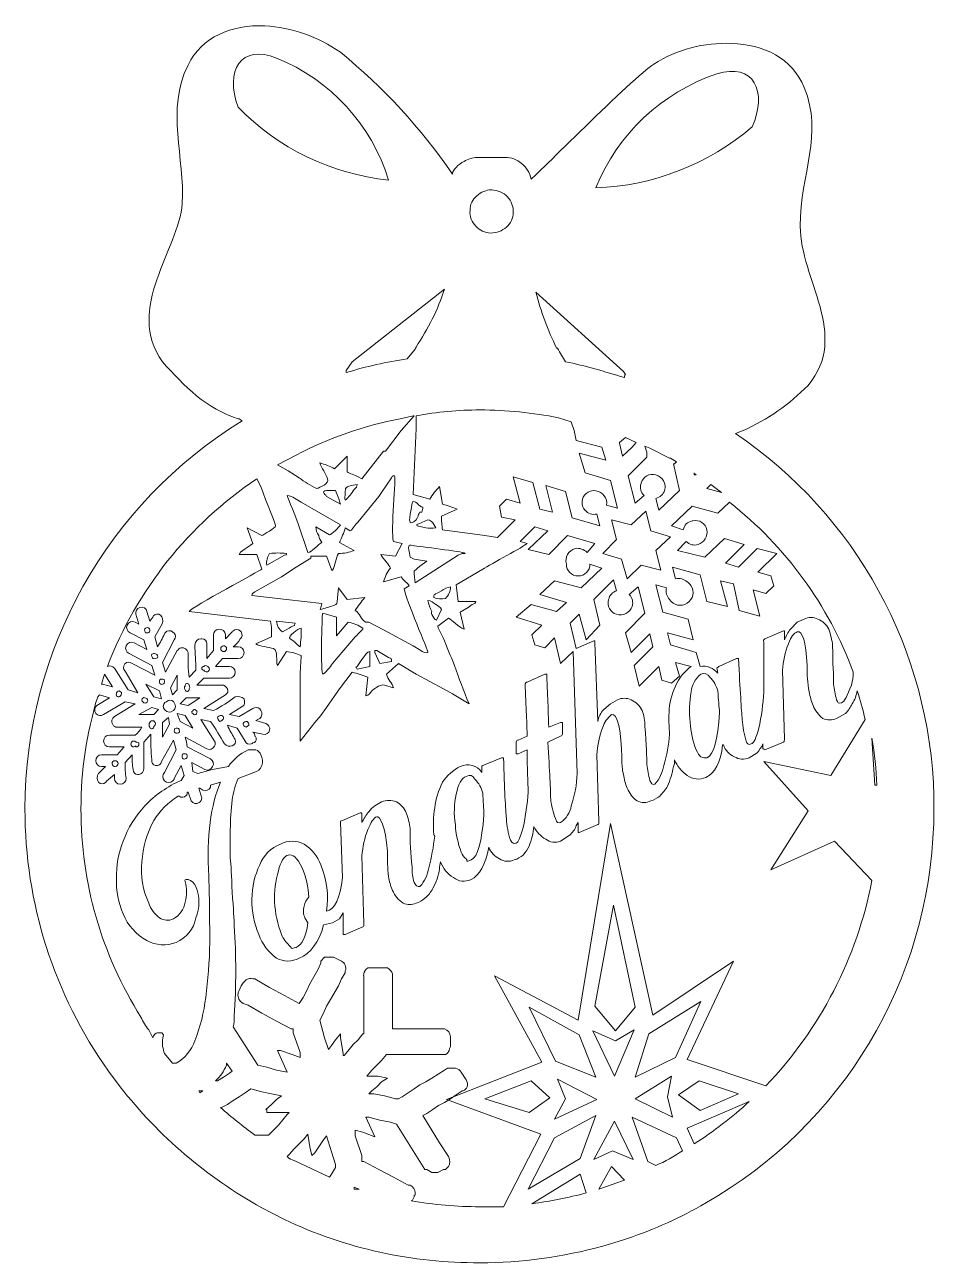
# Model space of a CAD drawing. Header units: millimetres. Extents: x 0 to 32.6, y 0 to 44.4.
import ezdxf

# ---------------------------------------------------------------- set-up
doc = ezdxf.new("R2010")
doc.units = ezdxf.units.MM
doc.header["$MEASUREMENT"] = 0
doc.layers.add('Layer 1', color=7, linetype='Continuous')

# ---------------------------------------------------------------- blocks, each defined once
blk = doc.blocks.new('block 4')
at = {"layer": 'Layer 1', "lineweight": 0}
for points in [[(21.343, 29.457), (21.555, 29.633), (21.943, 29.457), (21.802, 29.281), (21.449, 28.963), (21.343, 29.422), (21.343, 29.457)], [(24.624, 27.94), (25.012, 27.658), (24.483, 27.799), (24.624, 27.94)], [(21.061, 26.67), (21.766, 26.494), (22.296, 26.987), (22.472, 26.282), (23.177, 26.07), (22.648, 25.576), (22.825, 24.871), (22.119, 25.047), (21.625, 24.553), (21.414, 25.259), (20.743, 25.471), (21.237, 25.964), (21.061, 26.67)], [(2.858, 21.131), (3.14, 20.673), (2.787, 20.779), (2.752, 20.779), (2.858, 21.131)], [(5.292, 20.391), (5.221, 20.637), (5.468, 21.096), (5.468, 20.567), (5.292, 20.391)], [(4.833, 20.532), (4.904, 20.249), (4.621, 20.32), (4.339, 20.779), (4.833, 20.532)], [(5.786, 20.285), (6.279, 20.285), (5.856, 20.002), (5.574, 20.073), (5.786, 20.285)], [(4.551, 19.932), (4.798, 19.861), (4.621, 19.685), (4.092, 19.685), (4.551, 19.932)], [(5.186, 19.332), (4.939, 18.874), (4.939, 19.403), (5.151, 19.579), (5.186, 19.332)], [(5.75, 19.65), (6.032, 19.191), (5.574, 19.438), (5.468, 19.72), (5.75, 19.65)], [(20.461, 9.207), (21.131, 12.841), (21.907, 9.172), (21.202, 8.326), (20.461, 9.207)], [(21.907, 6.667), (22.401, 8.22), (24.271, 9.384), (23.354, 7.373), (21.907, 6.667)], [(20.496, 6.667), (19.05, 7.232), (18.097, 9.172), (19.897, 8.184), (20.496, 6.667)], [(21.202, 7.973), (21.872, 8.361), (21.167, 6.703), (20.391, 8.326), (21.202, 7.973)], [(23.213, 6.703), (23.072, 5.962), (23.248, 5.221), (21.907, 5.891), (23.213, 6.703)], [(18.838, 5.927), (18.097, 5.397), (16.51, 5.891), (18.168, 6.526), (18.838, 5.927)], [(19.121, 6.597), (20.532, 5.856), (19.015, 5.151), (19.403, 5.891), (19.121, 6.597)], [(23.46, 6.032), (24.201, 6.526), (25.612, 6.068), (24.236, 5.468), (23.46, 6.032)], [(6.244, 6.174), (6.385, 6.174), (6.279, 6.103), (6.244, 6.174)], [(19.015, 4.48), (20.496, 5.292), (19.932, 3.739), (18.062, 2.646), (19.015, 4.48)], [(20.426, 3.704), (21.167, 5.08), (21.837, 3.704), (21.096, 4.022), (20.426, 3.704)], [(21.061, 3.457), (21.519, 2.963), (20.602, 2.646), (21.061, 3.457)], [(11.818, 2.716), (11.818, 2.716), (11.994, 2.646), (11.818, 2.646), (11.818, 2.716)]]:
    blk.add_lwpolyline(points, dxfattribs=at)
for points, knots in [([(32.632, 16.581), (32.632, 16.581), (32.632, 16.757), (32.632, 16.757), (32.502, 21.993), (29.847, 26.843), (25.506, 29.774), (25.506, 29.774), (25.788, 29.88), (25.788, 29.88), (25.788, 29.88), (25.788, 29.88), (25.788, 29.88), (26.658, 30.272), (27.448, 30.822), (28.116, 31.503), (29.633, 33.302), (27.834, 35.313), (27.834, 37.218), (27.834, 39.123), (28.681, 40.534), (27.975, 42.192), (27.552, 43.251), (26.529, 43.744), (25.365, 43.78), (24.382, 43.82), (23.411, 43.562), (22.578, 43.039), (21.837, 42.58), (18.239, 38.911), (18.168, 38.911), (18.129, 39.138), (18.002, 39.341), (17.815, 39.476), (17.661, 39.616), (17.459, 39.692), (17.251, 39.687), (17.251, 39.687), (16.228, 39.687), (16.228, 39.687), (16.066, 39.679), (15.908, 39.63), (15.769, 39.546), (15.557, 39.441), (15.346, 39.229), (15.346, 39.088), (14.222, 40.731), (12.868, 42.205), (11.324, 43.462), (10.526, 44.028), (9.585, 44.358), (8.608, 44.415), (7.408, 44.45), (6.35, 44.027), (5.856, 43.004), (5.045, 41.416), (5.75, 39.652), (5.644, 38.029), (5.539, 36.407), (3.563, 34.255), (4.939, 32.35), (5.715, 31.468), (6.526, 30.656), (7.655, 30.304), (7.655, 30.304), (7.691, 30.304), (7.691, 30.304), (7.691, 30.304), (7.796, 30.233), (7.796, 30.233), (2.955, 27.257), (0.003, 21.982), (0, 16.298), (-0.007, 12.923), (1.042, 9.63), (2.999, 6.879), (2.999, 6.879), (3.422, 6.315), (3.422, 6.315), (4.806, 4.541), (6.534, 3.065), (8.502, 1.976), (8.502, 1.976), (9.313, 1.552), (9.313, 1.552), (11.507, 0.513), (13.907, -0.018), (16.334, 0), (17.824, 0.001), (19.307, 0.203), (20.743, 0.6), (20.743, 0.6), (21.449, 0.811), (21.449, 0.811), (22.428, 1.129), (23.374, 1.542), (24.271, 2.046), (24.271, 2.046), (24.871, 2.399), (24.871, 2.399), (29.704, 5.363), (32.644, 10.629), (32.632, 16.298), (32.632, 16.298), (32.632, 16.581), (32.632, 16.581)], [0, 0, 0, 0, 1, 1, 1, 2, 2, 2, 3, 3, 3, 4, 4, 4, 5, 5, 5, 6, 6, 6, 7, 7, 7, 8, 8, 8, 9, 9, 9, 10, 10, 10, 11, 11, 11, 12, 12, 12, 13, 13, 13, 14, 14, 14, 15, 15, 15, 16, 16, 16, 17, 17, 17, 18, 18, 18, 19, 19, 19, 20, 20, 20, 21, 21, 21, 22, 22, 22, 23, 23, 23, 24, 24, 24, 25, 25, 25, 26, 26, 26, 27, 27, 27, 28, 28, 28, 29, 29, 29, 30, 30, 30, 31, 31, 31, 32, 32, 32, 33, 33, 33, 34, 34, 34, 35, 35, 35, 35]), ([(7.655, 41.487), (7.161, 42.792), (7.761, 43.78), (9.031, 43.251), (10.965, 42.476), (12.444, 40.868), (13.053, 38.876), (11.003, 39.086), (9.093, 40.01), (7.655, 41.487)], [0, 0, 0, 0, 1, 1, 1, 2, 2, 2, 3, 3, 3, 3]), ([(24.836, 42.686), (26.176, 43.109), (26.67, 42.051), (26.106, 40.781), (24.537, 39.439), (22.56, 38.668), (20.496, 38.594), (21.275, 40.527), (22.86, 42.022), (24.836, 42.686)], [0, 0, 0, 0, 1, 1, 1, 2, 2, 2, 3, 3, 3, 3]), ([(16.228, 38.312), (16.371, 38.447), (16.56, 38.522), (16.757, 38.523), (16.969, 38.515), (17.171, 38.427), (17.321, 38.276), (17.462, 38.122), (17.538, 37.92), (17.533, 37.712), (17.527, 37.509), (17.437, 37.318), (17.286, 37.183), (17.129, 37.048), (16.929, 36.973), (16.722, 36.971), (16.519, 36.977), (16.328, 37.067), (16.192, 37.218), (16.037, 37.362), (15.958, 37.571), (15.981, 37.782), (15.972, 37.989), (16.064, 38.186), (16.228, 38.312)], [0, 0, 0, 0, 1, 1, 1, 2, 2, 2, 3, 3, 3, 4, 4, 4, 5, 5, 5, 6, 6, 6, 7, 7, 7, 8, 8, 8, 8]), ([(14.041, 32.879), (14.041, 32.879), (14.041, 32.879), (14.041, 32.879), (14.041, 32.844), (14.005, 32.844), (14.005, 32.808), (14.005, 32.808), (13.723, 32.456), (13.723, 32.456), (12.983, 32.345), (12.252, 32.18), (11.536, 31.962), (11.536, 31.962), (11.536, 32.032), (11.536, 32.032), (11.536, 32.032), (11.747, 32.35), (11.747, 32.35), (11.747, 32.35), (15.064, 34.96), (15.064, 34.96), (14.82, 34.223), (14.476, 33.522), (14.041, 32.879)], [0, 0, 0, 0, 1, 1, 1, 2, 2, 2, 3, 3, 3, 4, 4, 4, 5, 5, 5, 6, 6, 6, 7, 7, 7, 8, 8, 8, 8]), ([(21.484, 31.997), (21.484, 31.997), (21.555, 31.891), (21.555, 31.891), (21.529, 31.862), (21.516, 31.824), (21.519, 31.785), (20.814, 31.997), (20.108, 32.209), (19.403, 32.35), (19.297, 32.491), (19.226, 32.667), (19.121, 32.844), (19.121, 32.844), (19.085, 32.844), (19.085, 32.844), (18.769, 33.486), (18.521, 34.16), (18.344, 34.854), (18.344, 34.854), (21.484, 31.997), (21.484, 31.997)], [0, 0, 0, 0, 1, 1, 1, 2, 2, 2, 3, 3, 3, 4, 4, 4, 5, 5, 5, 6, 6, 6, 7, 7, 7, 7]), ([(13.511, 29.88), (13.511, 29.88), (12.947, 29.139), (12.947, 29.139), (12.947, 29.139), (12.876, 29.139), (12.876, 29.139), (12.876, 29.139), (12.1, 28.152), (12.1, 28.152), (12.1, 28.152), (11.959, 28.222), (11.959, 28.222), (11.853, 28.293), (11.642, 28.328), (11.571, 28.399), (11.571, 28.399), (11.571, 28.963), (11.571, 28.963), (11.571, 28.963), (11.359, 28.751), (11.359, 28.751), (11.359, 28.751), (11.112, 28.504), (11.112, 28.504), (10.948, 28.602), (10.77, 28.674), (10.583, 28.716), (10.654, 28.54), (10.795, 28.328), (10.866, 28.152), (10.936, 27.975), (10.583, 27.834), (10.477, 27.799), (10.252, 27.904), (10.039, 28.034), (9.842, 28.187), (9.842, 28.187), (9.454, 28.434), (9.454, 28.434), (9.454, 28.434), (9.066, 28.646), (9.066, 28.646), (9.066, 28.646), (9.737, 28.998), (9.737, 28.998), (10.912, 29.616), (12.172, 30.056), (13.476, 30.304), (13.476, 30.304), (13.935, 30.409), (13.935, 30.409), (13.935, 30.409), (13.97, 30.409), (13.97, 30.409), (13.97, 30.409), (13.511, 29.88), (13.511, 29.88)], [0, 0, 0, 0, 1, 1, 1, 2, 2, 2, 3, 3, 3, 4, 4, 4, 5, 5, 5, 6, 6, 6, 7, 7, 7, 8, 8, 8, 9, 9, 9, 10, 10, 10, 11, 11, 11, 12, 12, 12, 13, 13, 13, 14, 14, 14, 15, 15, 15, 16, 16, 16, 17, 17, 17, 18, 18, 18, 19, 19, 19, 19]), ([(16.334, 30.621), (17.281, 30.616), (18.226, 30.522), (19.156, 30.339), (19.156, 30.339), (19.614, 30.198), (19.614, 30.198), (19.614, 30.198), (19.72, 29.88), (19.72, 29.88), (19.72, 29.88), (19.791, 29.527), (19.791, 29.527), (19.791, 29.527), (20.708, 29.281), (20.708, 29.281), (20.708, 29.281), (20.849, 28.822), (20.849, 28.822), (20.849, 28.822), (19.897, 29.069), (19.897, 29.069), (19.897, 29.069), (20.108, 28.363), (20.108, 28.363), (20.108, 28.363), (21.026, 28.081), (21.026, 28.081), (21.026, 28.081), (21.272, 27.093), (21.272, 27.093), (21.272, 27.093), (20.884, 27.199), (20.884, 27.199), (20.921, 27.45), (20.747, 27.682), (20.496, 27.719), (20.37, 27.737), (20.243, 27.702), (20.144, 27.622), (19.968, 27.468), (19.952, 27.2), (20.106, 27.025), (20.107, 27.024), (20.108, 27.024), (20.108, 27.023), (20.211, 26.899), (20.375, 26.844), (20.532, 26.882), (20.532, 26.882), (20.637, 26.458), (20.637, 26.458), (20.637, 26.458), (19.65, 26.741), (19.65, 26.741), (19.65, 26.741), (19.403, 27.693), (19.403, 27.693), (19.403, 27.693), (18.697, 27.905), (18.697, 27.905), (18.697, 27.905), (18.944, 26.952), (18.944, 26.952), (18.944, 26.952), (18.486, 27.058), (18.486, 27.058), (18.486, 27.058), (18.239, 28.011), (18.239, 28.011), (18.239, 28.011), (17.533, 28.222), (17.533, 28.222), (17.533, 28.222), (17.78, 27.27), (17.78, 27.27), (17.78, 27.27), (17.286, 27.411), (17.286, 27.411), (17.286, 27.411), (17.039, 27.164), (17.039, 27.164), (17.039, 27.164), (17.11, 26.776), (17.11, 26.776), (17.11, 26.776), (17.604, 26.67), (17.604, 26.67), (17.604, 26.67), (16.969, 26.035), (16.969, 26.035), (16.969, 26.035), (16.51, 26.106), (16.51, 26.106), (16.51, 26.106), (14.993, 26.317), (14.993, 26.317), (14.965, 26.48), (14.953, 26.646), (14.958, 26.811), (14.958, 26.811), (15.522, 27.058), (15.522, 27.058), (15.35, 27.127), (15.173, 27.186), (14.993, 27.234), (14.993, 27.234), (14.887, 27.869), (14.887, 27.869), (14.75, 27.732), (14.632, 27.578), (14.534, 27.411), (14.534, 27.411), (13.935, 27.587), (13.935, 27.587), (13.935, 27.587), (14.041, 29.951), (14.041, 29.951), (14.041, 29.951), (14.041, 30.409), (14.041, 30.409), (14.797, 30.551), (15.564, 30.622), (16.334, 30.621)], [0, 0, 0, 0, 1, 1, 1, 2, 2, 2, 3, 3, 3, 4, 4, 4, 5, 5, 5, 6, 6, 6, 7, 7, 7, 8, 8, 8, 9, 9, 9, 10, 10, 10, 11, 11, 11, 12, 12, 12, 13, 13, 13, 14, 14, 14, 15, 15, 15, 16, 16, 16, 17, 17, 17, 18, 18, 18, 19, 19, 19, 20, 20, 20, 21, 21, 21, 22, 22, 22, 23, 23, 23, 24, 24, 24, 25, 25, 25, 26, 26, 26, 27, 27, 27, 28, 28, 28, 29, 29, 29, 30, 30, 30, 31, 31, 31, 32, 32, 32, 33, 33, 33, 34, 34, 34, 35, 35, 35, 36, 36, 36, 37, 37, 37, 38, 38, 38, 39, 39, 39, 40, 40, 40, 41, 41, 41, 41]), ([(23.495, 27.728), (23.495, 27.728), (22.754, 27.023), (22.754, 27.023), (22.754, 27.023), (22.648, 27.446), (22.648, 27.446), (22.797, 27.476), (22.918, 27.584), (22.966, 27.728), (23.034, 27.972), (22.892, 28.224), (22.648, 28.293), (22.423, 28.357), (22.189, 28.226), (22.126, 28.001), (22.123, 27.992), (22.121, 27.984), (22.119, 27.975), (22.064, 27.826), (22.106, 27.658), (22.225, 27.552), (22.225, 27.552), (21.907, 27.27), (21.907, 27.27), (21.907, 27.27), (21.661, 28.257), (21.661, 28.257), (21.661, 28.257), (22.331, 28.928), (22.331, 28.928), (22.331, 28.928), (22.331, 29.104), (22.331, 29.104), (22.331, 29.104), (22.26, 29.316), (22.26, 29.316), (22.26, 29.316), (22.437, 29.245), (22.437, 29.245), (22.437, 29.245), (23.142, 28.892), (23.142, 28.892), (23.142, 28.892), (23.177, 28.892), (23.177, 28.892), (23.177, 28.892), (23.389, 28.751), (23.389, 28.751), (23.389, 28.751), (23.319, 28.681), (23.319, 28.681), (23.319, 28.681), (23.283, 28.681), (23.283, 28.681), (23.283, 28.681), (23.495, 27.728), (23.495, 27.728)], [0, 0, 0, 0, 1, 1, 1, 2, 2, 2, 3, 3, 3, 4, 4, 4, 5, 5, 5, 6, 6, 6, 7, 7, 7, 8, 8, 8, 9, 9, 9, 10, 10, 10, 11, 11, 11, 12, 12, 12, 13, 13, 13, 14, 14, 14, 15, 15, 15, 16, 16, 16, 17, 17, 17, 18, 18, 18, 19, 19, 19, 19]), ([(26.599, 6.35), (26.599, 6.35), (23.777, 7.302), (23.777, 7.302), (23.777, 7.302), (25.435, 10.83), (25.435, 10.83), (25.435, 10.83), (22.542, 8.89), (22.542, 8.89), (22.542, 8.89), (21.026, 15.769), (21.026, 15.769), (21.026, 15.769), (19.861, 8.714), (19.861, 8.714), (19.861, 8.714), (16.863, 10.301), (16.863, 10.301), (16.863, 10.301), (18.556, 7.197), (18.556, 7.197), (18.556, 7.197), (15.134, 5.856), (15.134, 5.856), (15.134, 5.856), (18.521, 4.621), (18.521, 4.621), (18.521, 4.621), (17.18, 2.011), (17.18, 2.011), (17.18, 2.011), (16.334, 2.011), (16.334, 2.011), (15.506, 2.01), (14.68, 2.081), (13.864, 2.222), (13.864, 2.222), (13.899, 2.222), (13.899, 2.222), (13.899, 2.222), (13.97, 2.364), (13.97, 2.364), (13.97, 2.399), (13.97, 2.434), (14.005, 2.434), (14.005, 2.434), (14.005, 2.505), (14.005, 2.505), (14.004, 2.625), (13.936, 2.734), (13.829, 2.787), (13.829, 2.787), (13.758, 2.787), (13.758, 2.787), (13.758, 2.787), (13.229, 3.069), (13.229, 3.069), (13.229, 3.069), (12.7, 3.351), (12.7, 3.351), (12.7, 3.351), (12.171, 3.634), (12.171, 3.634), (12.171, 3.634), (12.1, 3.634), (12.1, 3.634), (12.1, 3.634), (12.1, 3.845), (12.1, 3.845), (12.1, 3.845), (11.853, 4.551), (11.853, 4.551), (11.853, 4.551), (11.853, 4.762), (11.853, 4.762), (11.853, 4.762), (12.136, 4.692), (12.136, 4.692), (12.136, 4.692), (12.559, 4.516), (12.559, 4.516), (12.559, 4.516), (12.559, 4.516), (12.559, 4.516), (12.559, 4.516), (12.241, 5.221), (12.241, 5.221), (12.241, 5.221), (12.347, 5.221), (12.347, 5.221), (12.347, 5.221), (12.735, 5.115), (12.735, 5.115), (12.735, 5.115), (13.123, 5.045), (13.123, 5.045), (13.123, 5.045), (13.335, 4.974), (13.335, 4.974), (13.335, 4.974), (14.358, 3.351), (14.358, 3.351), (14.358, 3.351), (14.429, 3.351), (14.429, 3.351), (14.429, 3.351), (14.605, 3.246), (14.605, 3.246), (14.605, 3.246), (14.817, 3.246), (14.817, 3.246), (14.817, 3.246), (15.028, 3.351), (15.028, 3.351), (15.028, 3.351), (15.099, 3.351), (15.099, 3.351), (15.099, 3.351), (15.205, 3.457), (15.205, 3.457), (15.231, 3.486), (15.243, 3.524), (15.24, 3.563), (15.262, 3.647), (15.25, 3.736), (15.205, 3.81), (15.205, 3.81), (14.887, 4.304), (14.887, 4.304), (14.887, 4.304), (14.287, 5.292), (14.287, 5.292), (14.287, 5.292), (14.429, 5.362), (14.429, 5.362), (14.429, 5.362), (14.64, 5.503), (14.64, 5.503), (14.64, 5.503), (14.852, 5.644), (14.852, 5.644), (14.852, 5.644), (15.064, 5.75), (15.064, 5.75), (15.064, 5.75), (15.275, 5.891), (15.275, 5.891), (15.275, 5.891), (15.487, 6.032), (15.487, 6.032), (15.487, 6.032), (15.699, 6.174), (15.699, 6.174), (15.699, 6.174), (15.734, 6.174), (15.734, 6.174), (15.797, 6.202), (15.847, 6.252), (15.875, 6.315), (15.875, 6.315), (15.875, 6.315), (15.875, 6.315), (15.902, 6.398), (15.889, 6.489), (15.84, 6.562), (15.84, 6.562), (15.663, 6.844), (15.663, 6.844), (15.616, 6.918), (15.539, 6.97), (15.452, 6.985), (15.452, 6.985), (15.169, 6.985), (15.169, 6.985), (15.169, 6.985), (15.064, 6.914), (15.064, 6.914), (15.064, 6.914), (14.605, 6.632), (14.605, 6.632), (14.605, 6.632), (14.393, 6.491), (14.393, 6.491), (14.393, 6.491), (14.182, 6.385), (14.182, 6.385), (14.182, 6.385), (13.97, 6.244), (13.97, 6.244), (13.97, 6.244), (13.758, 6.103), (13.758, 6.103), (13.758, 6.103), (13.547, 5.962), (13.547, 5.962), (13.547, 5.962), (13.406, 5.891), (13.406, 5.891), (13.406, 5.891), (13.3, 5.891), (13.3, 5.891), (13.3, 5.891), (12.912, 5.997), (12.912, 5.997), (12.912, 5.997), (12.524, 6.068), (12.524, 6.068), (12.524, 6.068), (12.347, 6.068), (12.347, 6.068), (12.347, 6.068), (12.453, 6.174), (12.453, 6.174), (12.453, 6.174), (12.629, 6.315), (12.629, 6.315), (12.629, 6.315), (12.806, 6.491), (12.806, 6.491), (12.806, 6.491), (13.017, 6.632), (13.017, 6.632), (13.017, 6.632), (12.665, 6.703), (12.665, 6.703), (12.665, 6.703), (12.277, 6.703), (12.277, 6.703), (12.277, 6.703), (12.453, 6.914), (12.453, 6.914), (12.453, 6.914), (12.629, 7.091), (12.629, 7.091), (12.629, 7.091), (12.806, 7.267), (12.806, 7.267), (12.806, 7.267), (12.982, 7.479), (12.982, 7.479), (12.982, 7.479), (15.099, 7.479), (15.099, 7.479), (15.181, 7.518), (15.236, 7.599), (15.24, 7.691), (15.24, 7.691), (15.24, 7.691), (15.24, 7.691), (15.266, 7.719), (15.279, 7.758), (15.275, 7.796), (15.275, 7.796), (15.275, 8.114), (15.275, 8.114), (15.275, 8.114), (15.275, 8.114), (15.275, 8.114), (15.268, 8.242), (15.185, 8.353), (15.064, 8.396), (15.064, 8.396), (13.194, 8.396), (13.194, 8.396), (13.194, 8.396), (13.194, 10.372), (13.194, 10.372), (13.194, 10.372), (13.194, 10.372), (13.194, 10.372), (13.166, 10.463), (13.103, 10.54), (13.017, 10.583), (13.017, 10.583), (12.312, 10.583), (12.312, 10.583), (12.229, 10.544), (12.175, 10.463), (12.171, 10.372), (12.171, 10.372), (12.171, 10.372), (12.171, 10.372), (12.171, 10.336), (12.136, 10.301), (12.171, 10.301), (12.171, 10.301), (12.171, 8.22), (12.171, 8.22), (12.171, 8.22), (12.136, 8.22), (12.136, 8.22), (12.136, 8.22), (11.959, 8.008), (11.959, 8.008), (11.959, 8.008), (11.783, 7.832), (11.783, 7.832), (11.783, 7.832), (11.642, 7.655), (11.642, 7.655), (11.642, 7.655), (11.465, 7.444), (11.465, 7.444), (11.465, 7.444), (11.43, 7.444), (11.43, 7.444), (11.43, 7.444), (11.43, 7.514), (11.43, 7.514), (11.43, 7.514), (11.324, 8.079), (11.324, 8.079), (11.324, 8.079), (11.324, 8.22), (11.324, 8.22), (11.324, 8.22), (11.148, 8.008), (11.148, 8.008), (11.148, 8.008), (11.007, 7.796), (11.007, 7.796), (11.007, 7.796), (10.901, 7.655), (10.901, 7.655), (10.901, 7.655), (10.76, 8.079), (10.76, 8.079), (10.76, 8.079), (10.583, 8.714), (10.583, 8.714), (10.583, 8.714), (10.583, 8.714), (10.583, 8.714), (10.583, 8.714), (10.724, 8.961), (10.724, 8.961), (10.724, 8.961), (10.83, 9.207), (10.83, 9.207), (10.83, 9.207), (10.971, 9.454), (10.971, 9.454), (10.971, 9.454), (11.254, 9.948), (11.254, 9.948), (11.254, 9.948), (11.359, 10.195), (11.359, 10.195), (11.359, 10.195), (11.501, 10.407), (11.501, 10.407), (11.501, 10.407), (11.501, 10.407), (11.501, 10.407), (11.501, 10.407), (11.501, 10.477), (11.501, 10.477), (11.552, 10.614), (11.49, 10.767), (11.359, 10.83), (11.359, 10.83), (11.077, 10.971), (11.077, 10.971), (11.077, 10.971), (10.76, 10.971), (10.76, 10.971), (10.76, 10.971), (10.619, 10.83), (10.619, 10.83), (10.619, 10.83), (10.619, 10.76), (10.619, 10.76), (10.619, 10.76), (10.513, 10.513), (10.513, 10.513), (10.513, 10.513), (10.231, 10.019), (10.231, 10.019), (10.231, 10.019), (10.125, 9.772), (10.125, 9.772), (10.125, 9.772), (9.984, 9.525), (9.984, 9.525), (9.984, 9.525), (9.842, 9.313), (9.842, 9.313), (9.842, 9.313), (9.842, 9.313), (9.842, 9.313), (9.842, 9.313), (9.313, 9.596), (9.313, 9.596), (9.313, 9.596), (8.784, 9.878), (8.784, 9.878), (8.784, 9.878), (8.255, 10.195), (8.255, 10.195), (8.255, 10.195), (8.184, 10.195), (8.184, 10.195), (8.101, 10.218), (8.012, 10.205), (7.937, 10.16), (7.937, 10.16), (7.832, 10.054), (7.832, 10.054), (7.832, 10.054), (7.761, 9.948), (7.761, 9.948), (7.761, 9.948), (7.691, 9.772), (7.691, 9.772), (7.665, 9.743), (7.652, 9.705), (7.655, 9.666), (7.655, 9.666), (7.655, 9.666), (7.655, 9.666), (7.625, 9.522), (7.698, 9.376), (7.832, 9.313), (7.832, 9.313), (8.008, 9.243), (8.008, 9.243), (8.008, 9.243), (8.502, 8.961), (8.502, 8.961), (8.502, 8.961), (9.031, 8.678), (9.031, 8.678), (9.031, 8.678), (9.56, 8.396), (9.56, 8.396), (9.56, 8.396), (9.631, 8.396), (9.631, 8.396), (9.631, 8.396), (9.631, 8.255), (9.631, 8.255), (9.631, 8.255), (9.878, 7.549), (9.878, 7.549), (9.878, 7.549), (9.878, 7.373), (9.878, 7.373), (9.878, 7.373), (9.596, 7.479), (9.596, 7.479), (9.596, 7.479), (9.172, 7.62), (9.172, 7.62), (9.172, 7.62), (9.066, 7.62), (9.066, 7.62), (9.066, 7.62), (9.419, 6.844), (9.419, 6.844), (9.419, 6.844), (9.419, 6.844), (9.419, 6.844), (9.419, 6.844), (9.031, 6.914), (9.031, 6.914), (9.031, 6.914), (8.678, 7.02), (8.678, 7.02), (8.678, 7.02), (8.361, 7.091), (8.361, 7.091), (8.361, 7.091), (7.479, 8.467), (7.479, 8.467), (7.51, 8.594), (7.522, 8.724), (7.514, 8.855), (7.586, 9.935), (7.586, 11.02), (7.514, 12.1), (7.514, 12.312), (7.479, 12.7), (7.444, 13.3), (7.408, 13.899), (7.408, 14.287), (7.373, 14.534), (7.373, 14.534), (7.373, 15.557), (7.373, 15.557), (7.374, 15.911), (7.398, 16.265), (7.444, 16.616), (7.472, 16.884), (7.543, 17.146), (7.655, 17.392), (7.655, 17.392), (8.22, 17.604), (8.22, 17.604), (8.35, 17.632), (8.457, 17.725), (8.502, 17.851), (8.544, 17.979), (8.531, 18.12), (8.467, 18.239), (8.438, 18.322), (8.373, 18.387), (8.29, 18.415), (8.29, 18.415), (8.008, 18.415), (8.008, 18.415), (7.725, 18.279), (7.483, 18.072), (7.302, 17.815), (7.302, 17.815), (6.738, 17.709), (6.738, 17.709), (6.738, 17.709), (6.209, 17.568), (6.209, 17.568), (6.209, 17.568), (6.032, 17.639), (6.032, 17.639), (6.032, 17.639), (5.997, 17.956), (5.997, 17.956), (5.997, 17.956), (6.456, 17.709), (6.456, 17.709), (6.562, 17.66), (6.688, 17.707), (6.737, 17.813), (6.737, 17.813), (6.738, 17.814), (6.738, 17.815), (6.809, 17.921), (6.738, 18.027), (6.667, 18.097), (6.667, 18.097), (5.821, 18.521), (5.821, 18.521), (5.818, 18.642), (5.794, 18.761), (5.75, 18.874), (5.75, 18.874), (6.526, 18.45), (6.526, 18.45), (6.632, 18.4), (6.758, 18.445), (6.809, 18.55), (6.836, 18.608), (6.836, 18.675), (6.809, 18.732), (6.809, 18.732), (6.315, 19.509), (6.315, 19.509), (6.315, 19.509), (6.667, 19.438), (6.667, 19.438), (6.844, 19.156), (7.02, 18.909), (7.161, 18.627), (7.235, 18.553), (7.344, 18.526), (7.444, 18.556), (7.535, 18.59), (7.581, 18.692), (7.547, 18.783), (7.54, 18.803), (7.529, 18.822), (7.514, 18.838), (7.444, 18.979), (7.338, 19.121), (7.267, 19.297), (7.267, 19.297), (7.62, 19.191), (7.62, 19.191), (7.62, 19.191), (7.902, 18.732), (7.902, 18.732), (7.936, 18.641), (8.038, 18.595), (8.129, 18.629), (8.149, 18.636), (8.168, 18.648), (8.184, 18.662), (8.262, 18.674), (8.315, 18.745), (8.303, 18.822), (8.298, 18.856), (8.281, 18.887), (8.255, 18.909), (8.255, 18.964), (8.229, 19.017), (8.184, 19.05), (8.184, 19.05), (8.537, 18.979), (8.537, 18.979), (8.643, 18.944), (8.784, 19.015), (8.784, 19.121), (8.808, 19.227), (8.747, 19.334), (8.643, 19.367), (8.643, 19.367), (8.29, 19.473), (8.29, 19.473), (8.29, 19.473), (8.431, 19.544), (8.431, 19.544), (8.514, 19.615), (8.529, 19.737), (8.467, 19.826), (8.433, 19.917), (8.331, 19.964), (8.24, 19.93), (8.219, 19.922), (8.201, 19.911), (8.184, 19.897), (8.184, 19.897), (7.691, 19.614), (7.691, 19.614), (7.691, 19.614), (7.338, 19.685), (7.338, 19.685), (7.338, 19.685), (7.796, 19.967), (7.796, 19.967), (7.902, 20.002), (7.902, 20.144), (7.867, 20.249), (7.779, 20.323), (7.66, 20.35), (7.549, 20.32), (7.304, 20.135), (7.045, 19.97), (6.773, 19.826), (6.773, 19.826), (6.421, 19.897), (6.421, 19.897), (6.421, 19.897), (7.197, 20.391), (7.197, 20.391), (7.373, 20.496), (7.267, 20.743), (7.056, 20.743), (7.056, 20.743), (6.174, 20.743), (6.174, 20.743), (6.174, 20.743), (6.421, 20.99), (6.421, 20.99), (6.421, 20.99), (7.338, 20.99), (7.338, 20.99), (7.455, 20.991), (7.549, 21.086), (7.549, 21.202), (7.549, 21.319), (7.454, 21.413), (7.338, 21.414), (7.338, 21.414), (6.844, 21.414), (6.844, 21.414), (6.844, 21.414), (7.091, 21.696), (7.091, 21.696), (7.091, 21.696), (7.655, 21.696), (7.655, 21.696), (7.772, 21.696), (7.867, 21.791), (7.867, 21.907), (7.867, 22.024), (7.772, 22.119), (7.655, 22.119), (7.655, 22.119), (7.479, 22.119), (7.479, 22.119), (7.579, 22.196), (7.663, 22.292), (7.726, 22.401), (7.804, 22.46), (7.82, 22.57), (7.761, 22.648), (7.751, 22.662), (7.739, 22.674), (7.726, 22.684), (7.659, 22.754), (7.547, 22.758), (7.476, 22.691), (7.463, 22.678), (7.452, 22.664), (7.444, 22.648), (7.444, 22.648), (7.197, 22.401), (7.197, 22.401), (7.197, 22.401), (7.197, 22.542), (7.197, 22.542), (7.197, 22.684), (7.091, 22.754), (6.95, 22.754), (6.847, 22.737), (6.772, 22.647), (6.773, 22.542), (6.773, 22.542), (6.773, 21.978), (6.773, 21.978), (6.773, 21.978), (6.526, 21.696), (6.526, 21.696), (6.526, 21.696), (6.526, 22.225), (6.526, 22.225), (6.528, 22.322), (6.451, 22.403), (6.354, 22.405), (6.341, 22.405), (6.328, 22.404), (6.315, 22.401), (6.198, 22.401), (6.103, 22.307), (6.103, 22.19), (6.103, 21.872), (6.138, 21.59), (6.138, 21.272), (6.138, 21.272), (5.891, 21.026), (5.891, 21.026), (5.861, 21.319), (5.85, 21.613), (5.856, 21.907), (5.834, 22.022), (5.723, 22.097), (5.608, 22.075), (5.55, 22.064), (5.499, 22.028), (5.468, 21.978), (5.468, 21.978), (5.045, 21.202), (5.045, 21.202), (5.045, 21.202), (4.939, 21.555), (4.939, 21.555), (4.939, 21.555), (5.362, 22.366), (5.362, 22.366), (5.427, 22.439), (5.42, 22.551), (5.347, 22.615), (5.331, 22.629), (5.312, 22.641), (5.292, 22.648), (5.219, 22.713), (5.107, 22.706), (5.043, 22.633), (5.028, 22.617), (5.017, 22.598), (5.009, 22.578), (4.941, 22.418), (4.858, 22.264), (4.762, 22.119), (4.762, 22.119), (4.657, 22.472), (4.657, 22.472), (4.657, 22.472), (4.939, 22.966), (4.939, 22.966), (4.969, 23.066), (4.942, 23.174), (4.868, 23.248), (4.795, 23.313), (4.684, 23.306), (4.619, 23.233), (4.605, 23.217), (4.594, 23.198), (4.586, 23.177), (4.586, 23.177), (4.48, 23.036), (4.48, 23.036), (4.48, 23.036), (4.374, 23.389), (4.374, 23.389), (4.374, 23.495), (4.233, 23.566), (4.127, 23.53), (4.024, 23.497), (3.963, 23.39), (3.986, 23.283), (3.986, 23.283), (4.092, 22.931), (4.092, 22.931), (4.092, 22.931), (3.951, 23.001), (3.951, 23.001), (3.844, 23.05), (3.718, 23.002), (3.669, 22.895), (3.62, 22.788), (3.668, 22.662), (3.775, 22.613), (3.775, 22.613), (3.775, 22.613), (3.775, 22.613), (3.775, 22.613), (4.269, 22.366), (4.269, 22.366), (4.269, 22.366), (4.374, 22.013), (4.374, 22.013), (4.374, 22.013), (3.916, 22.26), (3.916, 22.26), (3.809, 22.309), (3.682, 22.262), (3.634, 22.154), (3.585, 22.047), (3.632, 21.921), (3.739, 21.872), (3.739, 21.872), (3.739, 21.872), (3.739, 21.872), (3.739, 21.872), (4.551, 21.449), (4.551, 21.449), (4.551, 21.449), (4.657, 21.096), (4.657, 21.096), (4.657, 21.096), (3.845, 21.519), (3.845, 21.519), (3.767, 21.588), (3.649, 21.58), (3.581, 21.502), (3.513, 21.424), (3.52, 21.305), (3.598, 21.237), (3.598, 21.237), (3.598, 21.237), (3.598, 21.237), (3.598, 21.237), (4.057, 20.461), (4.057, 20.461), (4.057, 20.461), (3.704, 20.567), (3.704, 20.567), (3.704, 20.567), (3.21, 21.343), (3.21, 21.343), (3.153, 21.42), (3.052, 21.448), (2.963, 21.414), (4.013, 24.159), (5.886, 26.512), (8.326, 28.152), (8.326, 28.152), (8.467, 27.869), (8.467, 27.869), (8.678, 27.27), (8.996, 26.529), (8.996, 26.458), (8.996, 26.388), (8.572, 26.141), (8.502, 26.106), (8.502, 26.106), (7.973, 26.388), (7.973, 26.388), (7.973, 26.388), (8.184, 25.823), (8.184, 25.823), (8.184, 25.823), (7.973, 25.682), (7.973, 25.682), (7.902, 25.612), (7.726, 25.541), (7.691, 25.435), (7.691, 25.435), (8.326, 25.435), (8.326, 25.435), (8.326, 25.435), (8.502, 24.906), (8.502, 24.906), (8.431, 24.836), (6.032, 23.566), (5.891, 23.389), (5.891, 23.389), (8.819, 23.036), (8.819, 23.036), (8.85, 22.85), (8.862, 22.661), (8.855, 22.472), (8.855, 22.472), (8.29, 22.225), (8.29, 22.225), (8.431, 22.119), (8.749, 22.119), (8.925, 22.049), (9.102, 21.978), (8.996, 21.59), (9.066, 21.449), (9.066, 21.449), (9.384, 21.943), (9.384, 21.943), (9.568, 21.929), (9.747, 21.881), (9.913, 21.802), (9.913, 21.59), (9.878, 21.272), (9.878, 21.026), (9.878, 21.026), (9.878, 18.732), (9.878, 18.732), (9.878, 18.732), (9.878, 18.732), (9.878, 18.732), (9.878, 18.732), (10.407, 19.403), (10.407, 19.403), (10.407, 19.403), (10.407, 19.403), (10.407, 19.403), (10.407, 19.403), (10.619, 19.65), (10.619, 19.65), (10.619, 19.65), (10.83, 19.932), (10.83, 19.932), (10.83, 19.932), (11.289, 20.602), (11.289, 20.602), (11.289, 20.602), (11.747, 21.202), (11.747, 21.202), (11.939, 21.154), (12.127, 21.095), (12.312, 21.026), (12.312, 21.026), (12.241, 20.355), (12.241, 20.355), (12.347, 20.355), (12.418, 20.496), (12.453, 20.532), (12.488, 20.567), (12.735, 20.779), (12.912, 20.743), (12.912, 20.743), (13.229, 20.637), (13.229, 20.637), (13.194, 20.814), (13.017, 20.955), (12.982, 21.131), (12.982, 21.131), (13.406, 21.519), (13.406, 21.519), (13.406, 21.519), (14.041, 21.131), (14.041, 21.131), (14.041, 21.131), (15.028, 20.602), (15.028, 20.602), (15.028, 20.602), (15.346, 20.426), (15.346, 20.426), (15.346, 20.426), (15.946, 20.073), (15.946, 20.073), (15.734, 20.532), (15.593, 20.99), (15.416, 21.449), (15.24, 21.907), (15.205, 21.943), (15.134, 22.154), (15.064, 22.366), (14.852, 22.719), (14.817, 22.86), (14.817, 22.86), (15.205, 23.142), (15.205, 23.142), (15.346, 23.072), (15.557, 22.825), (15.769, 22.754), (15.769, 22.754), (15.628, 23.354), (15.628, 23.354), (15.628, 23.354), (15.91, 23.53), (15.91, 23.53), (15.91, 23.53), (16.051, 23.636), (16.051, 23.636), (16.157, 23.671), (16.157, 23.671), (16.192, 23.742), (16.192, 23.742), (15.557, 23.742), (15.557, 23.742), (15.557, 23.742), (15.487, 24.342), (15.487, 24.342), (15.487, 24.342), (16.439, 24.906), (16.439, 24.906), (16.722, 25.082), (17.921, 25.717), (18.027, 25.823), (18.027, 25.823), (17.78, 25.894), (17.78, 25.894), (17.78, 25.894), (18.309, 26.423), (18.309, 26.423), (18.309, 26.423), (18.768, 26.282), (18.768, 26.282), (18.768, 26.282), (18.062, 25.612), (18.062, 25.612), (18.062, 25.612), (18.803, 25.435), (18.803, 25.435), (18.803, 25.435), (19.473, 26.106), (19.473, 26.106), (19.473, 26.106), (20.461, 25.823), (20.461, 25.823), (20.461, 25.823), (20.179, 25.506), (20.179, 25.506), (20.068, 25.618), (19.911, 25.67), (19.756, 25.647), (19.512, 25.578), (19.37, 25.326), (19.438, 25.082), (19.438, 24.849), (19.628, 24.659), (19.861, 24.659), (20.095, 24.659), (20.285, 24.849), (20.285, 25.082), (20.285, 25.082), (20.708, 24.941), (20.708, 24.941), (20.708, 24.941), (19.967, 24.236), (19.967, 24.236), (19.967, 24.236), (19.015, 24.483), (19.015, 24.483), (19.015, 24.483), (18.486, 23.989), (18.486, 23.989), (18.486, 23.989), (19.438, 23.707), (19.438, 23.707), (19.438, 23.707), (19.085, 23.389), (19.085, 23.389), (19.085, 23.389), (18.168, 23.636), (18.168, 23.636), (18.168, 23.636), (17.639, 23.177), (17.639, 23.177), (17.639, 23.177), (18.556, 22.895), (18.556, 22.895), (18.556, 22.895), (18.203, 22.542), (18.203, 22.542), (18.203, 22.542), (18.309, 22.19), (18.309, 22.19), (18.309, 22.19), (18.662, 22.084), (18.662, 22.084), (18.662, 22.084), (19.015, 22.437), (19.015, 22.437), (19.015, 22.437), (19.226, 21.519), (19.226, 21.519), (19.226, 21.519), (19.685, 21.943), (19.685, 21.943), (19.685, 21.943), (19.685, 21.943), (19.685, 21.943), (19.685, 21.943), (19.826, 17.568), (19.826, 17.568), (19.809, 17.172), (19.738, 16.781), (19.614, 16.404), (19.571, 16.16), (19.431, 15.944), (19.226, 15.804), (19.156, 15.769), (19.085, 15.804), (19.05, 15.946), (18.958, 16.171), (18.898, 16.409), (18.874, 16.651), (18.874, 16.933), (18.838, 17.639), (18.768, 18.697), (18.768, 18.697), (19.226, 18.909), (19.226, 18.909), (19.265, 18.909), (19.297, 18.94), (19.297, 18.979), (19.297, 18.979), (19.297, 19.403), (19.297, 19.403), (19.297, 19.403), (19.226, 19.403), (19.226, 19.403), (19.226, 19.403), (18.803, 19.226), (18.803, 19.226), (18.803, 19.579), (18.768, 20.179), (18.732, 21.026), (18.732, 21.026), (18.732, 21.131), (18.732, 21.131), (18.732, 21.131), (18.662, 21.131), (18.662, 21.131), (18.662, 21.131), (18.027, 20.849), (18.027, 20.849), (17.992, 20.849), (17.956, 20.814), (17.956, 20.743), (17.992, 19.861), (18.027, 19.226), (18.027, 18.909), (18.027, 18.909), (17.709, 18.768), (17.709, 18.768), (17.67, 18.768), (17.639, 18.736), (17.639, 18.697), (17.639, 18.697), (17.639, 18.274), (17.639, 18.274), (17.639, 18.274), (17.709, 18.274), (17.709, 18.274), (17.709, 18.274), (18.027, 18.415), (18.027, 18.415), (18.027, 17.745), (18.062, 17.251), (18.062, 16.898), (18.036, 16.471), (17.977, 16.046), (17.886, 15.628), (17.78, 15.275), (17.709, 15.099), (17.639, 15.064), (17.568, 15.028), (17.498, 15.064), (17.427, 15.169), (17.347, 15.421), (17.3, 15.682), (17.286, 15.946), (17.251, 16.263), (17.216, 17.004), (17.18, 18.133), (17.18, 18.133), (17.11, 18.133), (17.11, 18.133), (17.11, 18.133), (16.439, 17.851), (16.439, 17.851), (16.404, 17.851), (16.404, 17.815), (16.404, 17.78), (16.404, 17.78), (16.404, 17.604), (16.404, 17.604), (16.238, 17.863), (15.903, 17.954), (15.628, 17.815), (15.37, 17.687), (15.151, 17.492), (14.993, 17.251), (14.842, 16.966), (14.746, 16.655), (14.711, 16.334), (14.664, 16.018), (14.652, 15.699), (14.676, 15.381), (14.678, 15.354), (14.69, 15.329), (14.711, 15.311), (14.667, 14.93), (14.596, 14.552), (14.499, 14.182), (14.462, 13.932), (14.352, 13.698), (14.182, 13.511), (14.076, 13.476), (14.041, 13.547), (13.97, 13.652), (13.917, 13.836), (13.893, 14.026), (13.899, 14.217), (13.846, 14.674), (13.822, 15.133), (13.829, 15.593), (13.803, 15.786), (13.755, 15.975), (13.688, 16.157), (13.619, 16.324), (13.494, 16.461), (13.335, 16.545), (13.166, 16.618), (12.975, 16.618), (12.806, 16.545), (12.806, 16.545), (12.559, 16.404), (12.559, 16.404), (12.472, 16.353), (12.399, 16.28), (12.347, 16.192), (12.245, 16.077), (12.161, 15.946), (12.1, 15.804), (12.1, 15.804), (12.1, 16.087), (12.1, 16.087), (12.1, 16.122), (12.1, 16.157), (12.065, 16.157), (12.065, 16.157), (12.03, 16.157), (12.03, 16.157), (12.03, 16.157), (11.395, 15.875), (11.395, 15.875), (11.324, 15.875), (11.324, 15.84), (11.324, 15.804), (11.324, 15.804), (11.395, 13.829), (11.395, 13.829), (11.324, 13.088), (11.112, 12.665), (10.83, 12.629), (10.911, 13.191), (10.838, 13.764), (10.619, 14.287), (10.508, 14.595), (10.297, 14.856), (10.019, 15.028), (9.755, 15.173), (9.436, 15.173), (9.172, 15.028), (8.83, 14.899), (8.56, 14.63), (8.431, 14.287), (8.243, 13.903), (8.146, 13.481), (8.149, 13.053), (8.139, 12.617), (8.223, 12.183), (8.396, 11.783), (8.52, 11.444), (8.741, 11.15), (9.031, 10.936), (9.284, 10.798), (9.59, 10.798), (9.842, 10.936), (10.266, 11.112), (10.548, 11.501), (10.724, 12.136), (10.724, 12.136), (11.042, 12.206), (11.042, 12.206), (11.042, 12.206), (11.289, 12.347), (11.289, 12.347), (11.289, 12.347), (11.43, 12.559), (11.43, 12.559), (11.43, 12.559), (11.43, 11.783), (11.43, 11.783), (11.43, 11.783), (11.501, 11.783), (11.501, 11.783), (11.501, 11.783), (12.136, 12.065), (12.136, 12.065), (12.171, 12.065), (12.171, 12.1), (12.171, 12.171), (12.171, 12.171), (12.1, 14.605), (12.1, 14.605), (12.121, 14.932), (12.193, 15.253), (12.312, 15.557), (12.418, 15.804), (12.524, 15.981), (12.629, 16.016), (12.735, 16.051), (12.947, 15.663), (13.017, 14.781), (13.005, 14.475), (13.017, 14.168), (13.053, 13.864), (13.079, 13.694), (13.126, 13.528), (13.194, 13.37), (13.274, 13.182), (13.41, 13.022), (13.582, 12.912), (13.727, 12.842), (13.896, 12.842), (14.041, 12.912), (14.161, 12.94), (14.27, 13.001), (14.358, 13.088), (14.477, 13.183), (14.574, 13.304), (14.64, 13.441), (14.766, 13.659), (14.85, 13.898), (14.887, 14.146), (14.884, 14.23), (14.896, 14.314), (14.922, 14.393), (15.006, 14.158), (15.168, 13.959), (15.381, 13.829), (15.562, 13.685), (15.808, 13.658), (16.016, 13.758), (16.322, 13.899), (16.534, 14.287), (16.651, 14.922), (16.651, 14.922), (16.651, 14.922), (16.651, 14.922), (16.722, 14.737), (16.86, 14.585), (17.039, 14.499), (17.199, 14.4), (17.397, 14.387), (17.568, 14.464), (17.685, 14.501), (17.793, 14.561), (17.886, 14.64), (17.972, 14.735), (18.044, 14.842), (18.097, 14.958), (18.19, 15.183), (18.249, 15.421), (18.274, 15.663), (18.274, 15.663), (18.274, 15.663), (18.274, 15.663), (18.366, 15.471), (18.513, 15.312), (18.697, 15.205), (18.851, 15.094), (19.049, 15.068), (19.226, 15.134), (19.226, 15.134), (19.544, 15.346), (19.544, 15.346), (19.661, 15.435), (19.747, 15.558), (19.791, 15.699), (19.791, 15.699), (19.861, 15.804), (19.861, 15.804), (19.861, 15.804), (19.861, 15.452), (19.861, 15.452), (19.861, 15.452), (19.897, 15.452), (19.897, 15.452), (19.897, 15.452), (20.567, 15.734), (20.567, 15.734), (20.602, 15.734), (20.602, 15.769), (20.602, 15.84), (20.602, 15.84), (20.532, 18.239), (20.532, 18.239), (20.549, 18.577), (20.621, 18.911), (20.743, 19.226), (20.805, 19.406), (20.915, 19.564), (21.061, 19.685), (21.237, 19.72), (21.378, 19.332), (21.414, 18.45), (21.449, 17.568), (21.449, 17.709), (21.484, 17.533), (21.51, 17.363), (21.557, 17.197), (21.625, 17.039), (21.694, 16.855), (21.817, 16.695), (21.978, 16.581), (22.135, 16.51), (22.315, 16.51), (22.472, 16.581), (22.588, 16.618), (22.696, 16.678), (22.789, 16.757), (22.899, 16.862), (22.993, 16.98), (23.072, 17.11), (23.167, 17.337), (23.238, 17.573), (23.283, 17.815), (23.315, 17.894), (23.327, 17.978), (23.319, 18.062), (23.413, 17.833), (23.573, 17.637), (23.777, 17.498), (23.972, 17.355), (24.228, 17.329), (24.447, 17.427), (24.765, 17.568), (24.977, 17.956), (25.047, 18.591), (25.047, 18.591), (25.082, 18.591), (25.082, 18.591), (25.142, 18.399), (25.284, 18.244), (25.471, 18.168), (25.63, 18.069), (25.828, 18.056), (26, 18.133), (26, 18.133), (26.282, 18.309), (26.282, 18.309), (26.369, 18.403), (26.44, 18.511), (26.494, 18.627), (26.494, 18.627), (26.494, 18.45), (26.494, 18.45), (26.494, 18.45), (26.529, 18.45), (26.529, 18.45), (26.529, 18.431), (26.545, 18.415), (26.564, 18.415), (26.564, 18.415), (27.234, 18.697), (27.234, 18.697), (27.26, 18.726), (27.273, 18.764), (27.27, 18.803), (27.27, 18.803), (27.199, 21.273), (27.199, 21.273), (27.22, 21.599), (27.292, 21.92), (27.411, 22.225), (27.505, 22.484), (27.611, 22.625), (27.728, 22.648), (27.905, 22.719), (28.046, 22.296), (28.081, 21.449), (28.075, 21.13), (28.099, 20.811), (28.152, 20.496), (28.187, 20.329), (28.234, 20.164), (28.293, 20.003), (28.371, 19.823), (28.492, 19.666), (28.646, 19.544), (28.803, 19.473), (28.982, 19.473), (29.139, 19.544), (29.139, 19.544), (29.457, 19.72), (29.457, 19.72), (29.556, 19.826), (29.639, 19.944), (29.704, 20.073), (29.79, 20.214), (29.849, 20.369), (29.88, 20.532), (29.986, 20.179), (30.092, 19.861), (30.162, 19.509), (30.162, 19.509), (28.928, 17.498), (28.928, 17.498), (28.928, 17.498), (26.529, 17.992), (26.529, 17.992), (26.529, 17.992), (28.116, 16.228), (28.116, 16.228), (28.116, 16.228), (26.776, 14.111), (26.776, 14.111), (26.776, 14.111), (29.069, 15.134), (29.069, 15.134), (29.069, 15.134), (30.409, 13.723), (30.409, 13.723), (29.873, 10.951), (28.551, 8.391), (26.599, 6.35)], [0, 0, 0, 0, 1, 1, 1, 2, 2, 2, 3, 3, 3, 4, 4, 4, 5, 5, 5, 6, 6, 6, 7, 7, 7, 8, 8, 8, 9, 9, 9, 10, 10, 10, 11, 11, 11, 12, 12, 12, 13, 13, 13, 14, 14, 14, 15, 15, 15, 16, 16, 16, 17, 17, 17, 18, 18, 18, 19, 19, 19, 20, 20, 20, 21, 21, 21, 22, 22, 22, 23, 23, 23, 24, 24, 24, 25, 25, 25, 26, 26, 26, 27, 27, 27, 28, 28, 28, 29, 29, 29, 30, 30, 30, 31, 31, 31, 32, 32, 32, 33, 33, 33, 34, 34, 34, 35, 35, 35, 36, 36, 36, 37, 37, 37, 38, 38, 38, 39, 39, 39, 40, 40, 40, 41, 41, 41, 42, 42, 42, 43, 43, 43, 44, 44, 44, 45, 45, 45, 46, 46, 46, 47, 47, 47, 48, 48, 48, 49, 49, 49, 50, 50, 50, 51, 51, 51, 52, 52, 52, 53, 53, 53, 54, 54, 54, 55, 55, 55, 56, 56, 56, 57, 57, 57, 58, 58, 58, 59, 59, 59, 60, 60, 60, 61, 61, 61, 62, 62, 62, 63, 63, 63, 64, 64, 64, 65, 65, 65, 66, 66, 66, 67, 67, 67, 68, 68, 68, 69, 69, 69, 70, 70, 70, 71, 71, 71, 72, 72, 72, 73, 73, 73, 74, 74, 74, 75, 75, 75, 76, 76, 76, 77, 77, 77, 78, 78, 78, 79, 79, 79, 80, 80, 80, 81, 81, 81, 82, 82, 82, 83, 83, 83, 84, 84, 84, 85, 85, 85, 86, 86, 86, 87, 87, 87, 88, 88, 88, 89, 89, 89, 90, 90, 90, 91, 91, 91, 92, 92, 92, 93, 93, 93, 94, 94, 94, 95, 95, 95, 96, 96, 96, 97, 97, 97, 98, 98, 98, 99, 99, 99, 100, 100, 100, 101, 101, 101, 102, 102, 102, 103, 103, 103, 104, 104, 104, 105, 105, 105, 106, 106, 106, 107, 107, 107, 108, 108, 108, 109, 109, 109, 110, 110, 110, 111, 111, 111, 112, 112, 112, 113, 113, 113, 114, 114, 114, 115, 115, 115, 116, 116, 116, 117, 117, 117, 118, 118, 118, 119, 119, 119, 120, 120, 120, 121, 121, 121, 122, 122, 122, 123, 123, 123, 124, 124, 124, 125, 125, 125, 126, 126, 126, 127, 127, 127, 128, 128, 128, 129, 129, 129, 130, 130, 130, 131, 131, 131, 132, 132, 132, 133, 133, 133, 134, 134, 134, 135, 135, 135, 136, 136, 136, 137, 137, 137, 138, 138, 138, 139, 139, 139, 140, 140, 140, 141, 141, 141, 142, 142, 142, 143, 143, 143, 144, 144, 144, 145, 145, 145, 146, 146, 146, 147, 147, 147, 148, 148, 148, 149, 149, 149, 150, 150, 150, 151, 151, 151, 152, 152, 152, 153, 153, 153, 154, 154, 154, 155, 155, 155, 156, 156, 156, 157, 157, 157, 158, 158, 158, 159, 159, 159, 160, 160, 160, 161, 161, 161, 162, 162, 162, 163, 163, 163, 164, 164, 164, 165, 165, 165, 166, 166, 166, 167, 167, 167, 168, 168, 168, 169, 169, 169, 170, 170, 170, 171, 171, 171, 172, 172, 172, 173, 173, 173, 174, 174, 174, 175, 175, 175, 176, 176, 176, 177, 177, 177, 178, 178, 178, 179, 179, 179, 180, 180, 180, 181, 181, 181, 182, 182, 182, 183, 183, 183, 184, 184, 184, 185, 185, 185, 186, 186, 186, 187, 187, 187, 188, 188, 188, 189, 189, 189, 190, 190, 190, 191, 191, 191, 192, 192, 192, 193, 193, 193, 194, 194, 194, 195, 195, 195, 196, 196, 196, 197, 197, 197, 198, 198, 198, 199, 199, 199, 200, 200, 200, 201, 201, 201, 202, 202, 202, 203, 203, 203, 204, 204, 204, 205, 205, 205, 206, 206, 206, 207, 207, 207, 208, 208, 208, 209, 209, 209, 210, 210, 210, 211, 211, 211, 212, 212, 212, 213, 213, 213, 214, 214, 214, 215, 215, 215, 216, 216, 216, 217, 217, 217, 218, 218, 218, 219, 219, 219, 220, 220, 220, 221, 221, 221, 222, 222, 222, 223, 223, 223, 224, 224, 224, 225, 225, 225, 226, 226, 226, 227, 227, 227, 228, 228, 228, 229, 229, 229, 230, 230, 230, 231, 231, 231, 232, 232, 232, 233, 233, 233, 234, 234, 234, 235, 235, 235, 236, 236, 236, 237, 237, 237, 238, 238, 238, 239, 239, 239, 240, 240, 240, 241, 241, 241, 242, 242, 242, 243, 243, 243, 244, 244, 244, 245, 245, 245, 246, 246, 246, 247, 247, 247, 248, 248, 248, 249, 249, 249, 250, 250, 250, 251, 251, 251, 252, 252, 252, 253, 253, 253, 254, 254, 254, 255, 255, 255, 256, 256, 256, 257, 257, 257, 258, 258, 258, 259, 259, 259, 260, 260, 260, 261, 261, 261, 262, 262, 262, 263, 263, 263, 264, 264, 264, 265, 265, 265, 266, 266, 266, 267, 267, 267, 268, 268, 268, 269, 269, 269, 270, 270, 270, 271, 271, 271, 272, 272, 272, 273, 273, 273, 274, 274, 274, 275, 275, 275, 276, 276, 276, 277, 277, 277, 278, 278, 278, 279, 279, 279, 280, 280, 280, 281, 281, 281, 282, 282, 282, 283, 283, 283, 284, 284, 284, 285, 285, 285, 286, 286, 286, 287, 287, 287, 288, 288, 288, 289, 289, 289, 290, 290, 290, 291, 291, 291, 292, 292, 292, 293, 293, 293, 294, 294, 294, 295, 295, 295, 296, 296, 296, 297, 297, 297, 298, 298, 298, 299, 299, 299, 300, 300, 300, 301, 301, 301, 302, 302, 302, 303, 303, 303, 304, 304, 304, 305, 305, 305, 306, 306, 306, 307, 307, 307, 308, 308, 308, 309, 309, 309, 310, 310, 310, 311, 311, 311, 312, 312, 312, 313, 313, 313, 314, 314, 314, 315, 315, 315, 316, 316, 316, 317, 317, 317, 318, 318, 318, 319, 319, 319, 320, 320, 320, 321, 321, 321, 322, 322, 322, 323, 323, 323, 324, 324, 324, 325, 325, 325, 326, 326, 326, 327, 327, 327, 328, 328, 328, 329, 329, 329, 330, 330, 330, 331, 331, 331, 332, 332, 332, 333, 333, 333, 334, 334, 334, 335, 335, 335, 336, 336, 336, 337, 337, 337, 338, 338, 338, 339, 339, 339, 340, 340, 340, 341, 341, 341, 342, 342, 342, 343, 343, 343, 344, 344, 344, 345, 345, 345, 346, 346, 346, 347, 347, 347, 348, 348, 348, 349, 349, 349, 350, 350, 350, 351, 351, 351, 352, 352, 352, 353, 353, 353, 354, 354, 354, 355, 355, 355, 356, 356, 356, 357, 357, 357, 358, 358, 358, 359, 359, 359, 360, 360, 360, 361, 361, 361, 362, 362, 362, 363, 363, 363, 364, 364, 364, 365, 365, 365, 366, 366, 366, 367, 367, 367, 368, 368, 368, 369, 369, 369, 370, 370, 370, 371, 371, 371, 372, 372, 372, 373, 373, 373, 374, 374, 374, 375, 375, 375, 376, 376, 376, 377, 377, 377, 378, 378, 378, 379, 379, 379, 380, 380, 380, 381, 381, 381, 382, 382, 382, 383, 383, 383, 384, 384, 384, 385, 385, 385, 386, 386, 386, 387, 387, 387, 388, 388, 388, 389, 389, 389, 390, 390, 390, 391, 391, 391, 392, 392, 392, 393, 393, 393, 394, 394, 394, 395, 395, 395, 396, 396, 396, 397, 397, 397, 398, 398, 398, 399, 399, 399, 400, 400, 400, 401, 401, 401, 402, 402, 402, 403, 403, 403, 404, 404, 404, 405, 405, 405, 406, 406, 406, 407, 407, 407, 408, 408, 408, 409, 409, 409, 410, 410, 410, 411, 411, 411, 412, 412, 412, 413, 413, 413, 414, 414, 414, 415, 415, 415, 416, 416, 416, 417, 417, 417, 418, 418, 418, 419, 419, 419, 420, 420, 420, 421, 421, 421, 422, 422, 422, 423, 423, 423, 424, 424, 424, 425, 425, 425, 426, 426, 426, 427, 427, 427, 428, 428, 428, 429, 429, 429, 430, 430, 430, 431, 431, 431, 432, 432, 432, 433, 433, 433, 434, 434, 434, 435, 435, 435, 436, 436, 436, 437, 437, 437, 438, 438, 438, 439, 439, 439, 440, 440, 440, 441, 441, 441, 442, 442, 442, 443, 443, 443, 444, 444, 444, 445, 445, 445, 446, 446, 446, 447, 447, 447, 448, 448, 448, 449, 449, 449, 450, 450, 450, 451, 451, 451, 452, 452, 452, 453, 453, 453, 454, 454, 454, 455, 455, 455, 456, 456, 456, 457, 457, 457, 458, 458, 458, 459, 459, 459, 460, 460, 460, 461, 461, 461, 462, 462, 462, 463, 463, 463, 464, 464, 464, 465, 465, 465, 466, 466, 466, 467, 467, 467, 468, 468, 468, 469, 469, 469, 470, 470, 470, 471, 471, 471, 472, 472, 472, 473, 473, 473, 474, 474, 474, 475, 475, 475, 476, 476, 476, 477, 477, 477, 478, 478, 478, 479, 479, 479, 480, 480, 480, 481, 481, 481, 482, 482, 482, 483, 483, 483, 484, 484, 484, 485, 485, 485, 486, 486, 486, 487, 487, 487, 488, 488, 488, 489, 489, 489, 490, 490, 490, 491, 491, 491, 492, 492, 492, 493, 493, 493, 494, 494, 494, 495, 495, 495, 496, 496, 496, 497, 497, 497, 498, 498, 498, 499, 499, 499, 500, 500, 500, 501, 501, 501, 502, 502, 502, 503, 503, 503, 504, 504, 504, 505, 505, 505, 506, 506, 506, 507, 507, 507, 508, 508, 508, 509, 509, 509, 509]), ([(12.876, 22.719), (12.876, 22.719), (12.347, 23.001), (12.347, 23.001), (12.347, 23.001), (12.241, 23.001), (12.241, 23.001), (12.065, 23.072), (12.03, 23.319), (11.853, 23.424), (11.96, 23.586), (12.078, 23.739), (12.206, 23.883), (12.206, 23.883), (11.571, 23.812), (11.571, 23.812), (11.571, 23.812), (11.254, 24.236), (11.254, 24.236), (11.183, 23.53), (11.289, 23.671), (10.866, 23.53), (10.442, 23.389), (10.654, 23.46), (10.654, 23.671), (10.654, 23.671), (10.019, 23.742), (10.019, 23.742), (10.019, 23.742), (9.384, 23.812), (9.384, 23.812), (9.384, 23.812), (8.149, 23.954), (8.149, 23.954), (8.149, 24.059), (8.184, 24.024), (8.255, 24.095), (8.255, 24.095), (9.207, 24.624), (9.207, 24.624), (9.207, 24.624), (9.737, 24.977), (9.737, 24.977), (9.737, 24.977), (10.266, 25.294), (10.266, 25.294), (10.266, 25.294), (10.266, 25.365), (10.266, 25.365), (10.266, 25.365), (10.83, 25.365), (10.83, 25.365), (10.866, 25.224), (10.971, 25.012), (11.007, 24.871), (11.007, 24.871), (11.042, 24.871), (11.042, 24.871), (11.148, 25.012), (11.148, 25.329), (11.254, 25.471), (11.447, 25.465), (11.64, 25.501), (11.818, 25.576), (11.818, 25.576), (11.289, 25.859), (11.289, 25.859), (11.375, 26.029), (11.445, 26.206), (11.501, 26.388), (11.501, 26.388), (11.677, 26.282), (11.677, 26.282), (11.747, 26.317), (11.747, 26.352), (11.783, 26.388), (11.783, 26.388), (11.889, 26.529), (11.889, 26.529), (11.924, 26.599), (11.924, 26.529), (11.959, 26.599), (11.959, 26.599), (12.7, 27.517), (12.7, 27.517), (12.7, 27.517), (12.806, 27.658), (12.806, 27.658), (12.806, 27.658), (13.159, 28.187), (13.159, 28.187), (13.194, 28.257), (13.194, 28.257), (13.264, 28.257), (13.335, 28.257), (13.123, 26.247), (13.229, 25.894), (13.229, 25.894), (13.547, 25.823), (13.547, 25.823), (13.547, 25.823), (13.547, 25.823), (13.547, 25.823), (13.547, 25.823), (13.3, 25.365), (13.3, 25.365), (13.3, 25.365), (12.771, 25.435), (12.771, 25.435), (12.876, 25.259), (13.088, 25.047), (13.123, 24.941), (13.007, 24.796), (12.923, 24.628), (12.876, 24.447), (12.876, 24.447), (13.511, 24.624), (13.511, 24.624), (13.582, 24.483), (13.758, 24.412), (13.794, 24.306), (13.794, 24.306), (13.617, 24.201), (13.617, 24.201), (13.652, 23.848), (14.499, 21.943), (14.464, 21.907), (14.429, 21.872), (14.252, 21.943), (14.217, 21.978), (14.217, 21.978), (13.935, 22.154), (13.935, 22.154), (13.935, 22.154), (12.876, 22.719), (12.876, 22.719)], [0, 0, 0, 0, 1, 1, 1, 2, 2, 2, 3, 3, 3, 4, 4, 4, 5, 5, 5, 6, 6, 6, 7, 7, 7, 8, 8, 8, 9, 9, 9, 10, 10, 10, 11, 11, 11, 12, 12, 12, 13, 13, 13, 14, 14, 14, 15, 15, 15, 16, 16, 16, 17, 17, 17, 18, 18, 18, 19, 19, 19, 20, 20, 20, 21, 21, 21, 22, 22, 22, 23, 23, 23, 24, 24, 24, 25, 25, 25, 26, 26, 26, 27, 27, 27, 28, 28, 28, 29, 29, 29, 30, 30, 30, 31, 31, 31, 32, 32, 32, 33, 33, 33, 34, 34, 34, 35, 35, 35, 36, 36, 36, 37, 37, 37, 38, 38, 38, 39, 39, 39, 40, 40, 40, 41, 41, 41, 42, 42, 42, 43, 43, 43, 44, 44, 44, 45, 45, 45, 45]), ([(24.024, 28.363), (24.024, 28.328), (24.059, 28.328), (24.095, 28.293), (24.095, 28.293), (24.024, 28.293), (24.024, 28.293), (24.024, 28.293), (24.024, 28.363), (24.024, 28.363)], [0, 0, 0, 0, 1, 1, 1, 2, 2, 2, 3, 3, 3, 3]), ([(10.83, 27.728), (10.83, 27.728), (11.148, 27.728), (11.148, 27.728), (11.222, 27.57), (11.281, 27.404), (11.324, 27.234), (11.324, 27.234), (10.83, 27.517), (10.83, 27.517), (10.76, 27.622), (10.619, 27.693), (10.83, 27.728)], [0, 0, 0, 0, 1, 1, 1, 2, 2, 2, 3, 3, 3, 4, 4, 4, 4]), ([(11.924, 27.94), (11.924, 27.869), (11.889, 27.834), (11.818, 27.764), (11.732, 27.619), (11.625, 27.488), (11.501, 27.376), (11.465, 27.481), (11.501, 27.517), (11.501, 27.622), (11.501, 27.728), (11.465, 27.869), (11.712, 27.905), (11.712, 27.905), (11.924, 27.94), (11.924, 27.94)], [0, 0, 0, 0, 1, 1, 1, 2, 2, 2, 3, 3, 3, 4, 4, 4, 5, 5, 5, 5]), ([(10.548, 26.106), (10.571, 26.018), (10.606, 25.935), (10.654, 25.859), (10.513, 25.788), (10.301, 25.506), (10.16, 25.506), (10.16, 25.506), (9.807, 26.529), (9.807, 26.529), (9.737, 26.741), (9.454, 27.411), (9.419, 27.552), (9.6, 27.506), (9.768, 27.422), (9.913, 27.305), (9.913, 27.305), (11.324, 26.494), (11.324, 26.494), (11.289, 26.423), (11.007, 26.141), (10.936, 26.141), (10.936, 26.141), (10.442, 26.423), (10.442, 26.423), (10.445, 26.309), (10.481, 26.198), (10.548, 26.106)], [0, 0, 0, 0, 1, 1, 1, 2, 2, 2, 3, 3, 3, 4, 4, 4, 5, 5, 5, 6, 6, 6, 7, 7, 7, 8, 8, 8, 9, 9, 9, 9]), ([(14.252, 26.952), (14.252, 26.952), (14.182, 26.952), (14.182, 26.952), (14.146, 26.882), (14.111, 26.846), (14.111, 26.811), (14.111, 26.776), (14.005, 26.564), (13.864, 26.564), (13.723, 26.564), (13.899, 27.164), (13.899, 27.27), (13.899, 27.376), (14.005, 27.34), (14.076, 27.27), (14.146, 27.199), (14.217, 27.129), (14.287, 27.129), (14.282, 27.069), (14.27, 27.01), (14.252, 26.952)], [0, 0, 0, 0, 1, 1, 1, 2, 2, 2, 3, 3, 3, 4, 4, 4, 5, 5, 5, 6, 6, 6, 7, 7, 7, 7]), ([(29.739, 21.202), (29.733, 21.047), (29.709, 20.893), (29.669, 20.743), (29.527, 20.355), (29.422, 20.144), (29.316, 20.108), (29.21, 20.073), (29.175, 20.108), (29.139, 20.214), (29.087, 20.399), (29.052, 20.588), (29.034, 20.779), (29.034, 21.061), (28.998, 21.519), (28.998, 22.154), (28.972, 22.359), (28.925, 22.56), (28.857, 22.754), (28.775, 22.915), (28.637, 23.041), (28.469, 23.107), (28.316, 23.195), (28.128, 23.195), (27.975, 23.107), (27.975, 23.107), (27.728, 23.001), (27.728, 23.001), (27.728, 23.001), (27.481, 22.754), (27.481, 22.754), (27.396, 22.633), (27.325, 22.503), (27.27, 22.366), (27.27, 22.366), (27.27, 22.684), (27.27, 22.684), (27.27, 22.684), (27.234, 22.684), (27.234, 22.684), (27.234, 22.684), (26.564, 22.401), (26.564, 22.401), (26.529, 22.366), (26.494, 22.331), (26.529, 22.296), (26.529, 22.296), (26.529, 20.496), (26.529, 20.496), (26.499, 20.058), (26.44, 19.622), (26.353, 19.191), (26.247, 18.838), (26.176, 18.662), (26.07, 18.627), (25.964, 18.591), (25.929, 18.627), (25.894, 18.732), (25.814, 18.984), (25.766, 19.245), (25.753, 19.509), (25.717, 19.826), (25.682, 20.567), (25.612, 21.696), (25.612, 21.696), (25.541, 21.696), (25.541, 21.696), (25.541, 21.696), (24.906, 21.414), (24.906, 21.414), (24.906, 21.414), (24.836, 21.343), (24.836, 21.343), (24.859, 21.287), (24.871, 21.227), (24.871, 21.167), (24.72, 21.358), (24.477, 21.453), (24.236, 21.414), (24.236, 21.414), (24.095, 21.907), (24.095, 21.907), (24.095, 21.907), (23.177, 22.19), (23.177, 22.19), (23.177, 22.19), (23.072, 22.613), (23.072, 22.613), (23.072, 22.613), (23.989, 22.366), (23.989, 22.366), (23.989, 22.366), (23.812, 23.107), (23.812, 23.107), (23.812, 23.107), (22.895, 23.354), (22.895, 23.354), (22.895, 23.354), (22.648, 24.342), (22.648, 24.342), (22.648, 24.342), (23.036, 24.236), (23.036, 24.236), (22.998, 24.086), (23.038, 23.927), (23.142, 23.812), (23.281, 23.601), (23.565, 23.542), (23.777, 23.68), (23.989, 23.819), (24.048, 24.104), (23.909, 24.315), (23.875, 24.368), (23.83, 24.413), (23.777, 24.447), (23.663, 24.552), (23.504, 24.592), (23.354, 24.553), (23.354, 24.553), (23.248, 24.977), (23.248, 24.977), (23.248, 24.977), (24.236, 24.694), (24.236, 24.694), (24.236, 24.694), (24.483, 23.742), (24.483, 23.742), (24.483, 23.742), (25.224, 23.566), (25.224, 23.566), (25.224, 23.566), (24.977, 24.483), (24.977, 24.483), (24.977, 24.483), (25.435, 24.377), (25.435, 24.377), (25.435, 24.377), (25.647, 23.424), (25.647, 23.424), (25.647, 23.424), (26.388, 23.213), (26.388, 23.213), (26.388, 23.213), (26.141, 24.165), (26.141, 24.165), (26.141, 24.165), (26.599, 24.024), (26.599, 24.024), (26.599, 24.024), (26.882, 24.306), (26.882, 24.306), (26.882, 24.306), (26.776, 24.659), (26.776, 24.659), (26.776, 24.659), (26.317, 24.8), (26.317, 24.8), (26.317, 24.8), (26.988, 25.471), (26.988, 25.471), (26.988, 25.471), (26.282, 25.647), (26.282, 25.647), (26.282, 25.647), (25.612, 24.977), (25.612, 24.977), (25.612, 24.977), (25.153, 25.118), (25.153, 25.118), (25.153, 25.118), (25.823, 25.788), (25.823, 25.788), (25.823, 25.788), (25.118, 26), (25.118, 26), (25.118, 26), (24.412, 25.329), (24.412, 25.329), (24.412, 25.329), (23.424, 25.576), (23.424, 25.576), (23.424, 25.576), (23.742, 25.894), (23.742, 25.894), (23.853, 25.783), (24.015, 25.742), (24.165, 25.788), (24.392, 25.856), (24.529, 26.085), (24.483, 26.317), (24.433, 26.546), (24.208, 26.691), (23.979, 26.641), (23.971, 26.639), (23.962, 26.637), (23.954, 26.635), (23.791, 26.607), (23.664, 26.48), (23.636, 26.317), (23.636, 26.317), (23.213, 26.458), (23.213, 26.458), (23.213, 26.458), (23.954, 27.164), (23.954, 27.164), (23.954, 27.164), (24.871, 26.917), (24.871, 26.917), (24.871, 26.917), (25.294, 27.305), (25.294, 27.305), (27.312, 25.721), (28.851, 23.608), (29.739, 21.202)], [0, 0, 0, 0, 1, 1, 1, 2, 2, 2, 3, 3, 3, 4, 4, 4, 5, 5, 5, 6, 6, 6, 7, 7, 7, 8, 8, 8, 9, 9, 9, 10, 10, 10, 11, 11, 11, 12, 12, 12, 13, 13, 13, 14, 14, 14, 15, 15, 15, 16, 16, 16, 17, 17, 17, 18, 18, 18, 19, 19, 19, 20, 20, 20, 21, 21, 21, 22, 22, 22, 23, 23, 23, 24, 24, 24, 25, 25, 25, 26, 26, 26, 27, 27, 27, 28, 28, 28, 29, 29, 29, 30, 30, 30, 31, 31, 31, 32, 32, 32, 33, 33, 33, 34, 34, 34, 35, 35, 35, 36, 36, 36, 37, 37, 37, 38, 38, 38, 39, 39, 39, 40, 40, 40, 41, 41, 41, 42, 42, 42, 43, 43, 43, 44, 44, 44, 45, 45, 45, 46, 46, 46, 47, 47, 47, 48, 48, 48, 49, 49, 49, 50, 50, 50, 51, 51, 51, 52, 52, 52, 53, 53, 53, 54, 54, 54, 55, 55, 55, 56, 56, 56, 57, 57, 57, 58, 58, 58, 59, 59, 59, 60, 60, 60, 61, 61, 61, 62, 62, 62, 63, 63, 63, 64, 64, 64, 65, 65, 65, 66, 66, 66, 67, 67, 67, 68, 68, 68, 69, 69, 69, 70, 70, 70, 71, 71, 71, 71]), ([(14.146, 26.529), (14.146, 26.529), (14.464, 26.67), (14.464, 26.67), (14.57, 26.67), (14.57, 26.635), (14.64, 26.564), (14.64, 26.564), (14.746, 26.388), (14.746, 26.388), (14.629, 26.37), (14.51, 26.37), (14.393, 26.388), (14.393, 26.388), (14.076, 26.458), (14.076, 26.458), (14.076, 26.529), (14.041, 26.494), (14.146, 26.529)], [0, 0, 0, 0, 1, 1, 1, 2, 2, 2, 3, 3, 3, 4, 4, 4, 5, 5, 5, 6, 6, 6, 6]), ([(9.384, 25.471), (9.384, 25.4), (9.419, 25.435), (9.313, 25.4), (9.313, 25.4), (8.678, 25.047), (8.678, 25.047), (8.665, 25.196), (8.703, 25.345), (8.784, 25.471), (8.984, 25.488), (9.184, 25.488), (9.384, 25.471)], [0, 0, 0, 0, 1, 1, 1, 2, 2, 2, 3, 3, 3, 4, 4, 4, 4]), ([(14.005, 24.412), (14.005, 24.518), (13.97, 24.73), (13.97, 24.836), (13.97, 24.836), (14.182, 25.012), (14.182, 25.012), (14.182, 25.012), (14.429, 25.188), (14.429, 25.188), (14.429, 25.188), (13.97, 25.259), (13.97, 25.259), (13.97, 25.259), (13.829, 25.329), (13.829, 25.329), (13.758, 25.788), (13.723, 25.788), (13.935, 25.753), (14.146, 25.717), (15.699, 25.541), (15.804, 25.471), (15.804, 25.471), (15.699, 25.471), (15.699, 25.471), (15.699, 25.471), (15.557, 25.4), (15.557, 25.4), (15.557, 25.4), (14.005, 24.412), (14.005, 24.412)], [0, 0, 0, 0, 1, 1, 1, 2, 2, 2, 3, 3, 3, 4, 4, 4, 5, 5, 5, 6, 6, 6, 7, 7, 7, 8, 8, 8, 9, 9, 9, 10, 10, 10, 10]), ([(23.46, 20.92), (23.302, 20.635), (23.194, 20.324), (23.142, 20.002), (23.107, 19.686), (23.107, 19.367), (23.142, 19.05), (23.142, 19.05), (23.142, 18.979), (23.142, 18.979), (23.116, 18.596), (23.045, 18.217), (22.931, 17.851), (22.894, 17.601), (22.783, 17.367), (22.613, 17.18), (22.542, 17.145), (22.472, 17.216), (22.437, 17.321), (22.385, 17.506), (22.349, 17.695), (22.331, 17.886), (22.331, 18.133), (22.296, 18.591), (22.26, 19.262), (22.263, 19.455), (22.227, 19.647), (22.154, 19.826), (22.074, 19.997), (21.937, 20.134), (21.766, 20.214), (21.609, 20.285), (21.429, 20.285), (21.272, 20.214), (21.272, 20.214), (21.026, 20.073), (21.026, 20.073), (21.026, 20.073), (20.779, 19.861), (20.779, 19.861), (20.668, 19.744), (20.594, 19.597), (20.567, 19.438), (20.567, 19.438), (20.461, 22.26), (20.461, 22.26), (20.461, 22.26), (20.461, 22.331), (20.461, 22.331), (20.461, 22.331), (20.426, 22.331), (20.426, 22.331), (20.426, 22.331), (19.791, 22.049), (19.791, 22.049), (19.791, 22.049), (19.579, 22.966), (19.579, 22.966), (19.579, 22.966), (19.897, 23.283), (19.897, 23.283), (19.897, 23.283), (20.144, 22.366), (20.144, 22.366), (20.144, 22.366), (20.637, 22.895), (20.637, 22.895), (20.637, 22.895), (20.426, 23.812), (20.426, 23.812), (20.426, 23.812), (21.131, 24.518), (21.131, 24.518), (21.131, 24.518), (21.237, 24.13), (21.237, 24.13), (21.093, 24.082), (20.985, 23.961), (20.955, 23.812), (20.887, 23.589), (21.012, 23.352), (21.236, 23.284), (21.236, 23.284), (21.237, 23.283), (21.237, 23.283), (21.47, 23.212), (21.718, 23.336), (21.802, 23.566), (21.847, 23.715), (21.807, 23.878), (21.696, 23.989), (21.696, 23.989), (22.013, 24.271), (22.013, 24.271), (22.013, 24.271), (22.26, 23.319), (22.26, 23.319), (22.26, 23.319), (21.555, 22.613), (21.555, 22.613), (21.555, 22.613), (21.766, 21.907), (21.766, 21.907), (21.766, 21.907), (22.437, 22.578), (22.437, 22.578), (22.437, 22.578), (22.542, 22.119), (22.542, 22.119), (22.542, 22.119), (21.872, 21.449), (21.872, 21.449), (21.872, 21.449), (22.049, 20.708), (22.049, 20.708), (22.049, 20.708), (22.754, 21.414), (22.754, 21.414), (22.754, 21.414), (22.86, 20.92), (22.86, 20.92), (22.86, 20.92), (23.213, 20.814), (23.213, 20.814), (23.213, 20.814), (23.495, 21.061), (23.495, 21.061), (23.495, 21.061), (23.354, 21.555), (23.354, 21.555), (23.354, 21.555), (23.918, 21.414), (23.918, 21.414), (23.739, 21.275), (23.584, 21.109), (23.46, 20.92)], [0, 0, 0, 0, 1, 1, 1, 2, 2, 2, 3, 3, 3, 4, 4, 4, 5, 5, 5, 6, 6, 6, 7, 7, 7, 8, 8, 8, 9, 9, 9, 10, 10, 10, 11, 11, 11, 12, 12, 12, 13, 13, 13, 14, 14, 14, 15, 15, 15, 16, 16, 16, 17, 17, 17, 18, 18, 18, 19, 19, 19, 20, 20, 20, 21, 21, 21, 22, 22, 22, 23, 23, 23, 24, 24, 24, 25, 25, 25, 26, 26, 26, 27, 27, 27, 28, 28, 28, 29, 29, 29, 30, 30, 30, 31, 31, 31, 32, 32, 32, 33, 33, 33, 34, 34, 34, 35, 35, 35, 36, 36, 36, 37, 37, 37, 38, 38, 38, 39, 39, 39, 40, 40, 40, 41, 41, 41, 42, 42, 42, 43, 43, 43, 44, 44, 44, 45, 45, 45, 45]), ([(14.676, 23.883), (14.676, 24.024), (14.676, 23.954), (14.958, 24.13), (15.053, 24.198), (15.161, 24.246), (15.275, 24.271), (15.275, 24.112), (15.211, 23.96), (15.099, 23.848), (14.957, 23.823), (14.811, 23.836), (14.676, 23.883)], [0, 0, 0, 0, 1, 1, 1, 2, 2, 2, 3, 3, 3, 4, 4, 4, 4]), ([(14.464, 23.777), (14.605, 23.777), (14.64, 23.707), (14.746, 23.636), (14.831, 23.597), (14.904, 23.536), (14.958, 23.46), (14.958, 23.46), (14.781, 23.072), (14.781, 23.072), (14.676, 23.107), (14.711, 23.107), (14.64, 23.213), (14.57, 23.319), (14.605, 23.319), (14.605, 23.389), (14.543, 23.512), (14.495, 23.643), (14.464, 23.777)], [0, 0, 0, 0, 1, 1, 1, 2, 2, 2, 3, 3, 3, 4, 4, 4, 5, 5, 5, 6, 6, 6, 6]), ([(11.853, 22.472), (11.853, 22.472), (11.042, 21.519), (11.042, 21.519), (10.971, 21.414), (10.76, 21.131), (10.689, 21.131), (10.619, 21.131), (10.654, 23.248), (10.689, 23.319), (10.689, 23.319), (11.183, 23.177), (11.183, 23.177), (11.183, 23.177), (11.183, 22.507), (11.183, 22.507), (11.183, 22.507), (11.606, 23.001), (11.606, 23.001), (11.794, 22.962), (11.973, 22.89), (12.136, 22.789), (12.136, 22.719), (12.136, 22.754), (12.065, 22.684), (12.065, 22.684), (11.959, 22.578), (11.959, 22.578), (11.924, 22.507), (11.889, 22.507), (11.853, 22.472)], [0, 0, 0, 0, 1, 1, 1, 2, 2, 2, 3, 3, 3, 4, 4, 4, 5, 5, 5, 6, 6, 6, 7, 7, 7, 8, 8, 8, 9, 9, 9, 10, 10, 10, 10]), ([(4.48, 22.719), (4.48, 22.684), (4.48, 22.613), (4.41, 22.613), (4.339, 22.613), (4.304, 22.613), (4.304, 22.684), (4.282, 22.716), (4.291, 22.76), (4.323, 22.781), (4.328, 22.785), (4.334, 22.787), (4.339, 22.789), (4.41, 22.825), (4.48, 22.789), (4.48, 22.719)], [0, 0, 0, 0, 1, 1, 1, 2, 2, 2, 3, 3, 3, 4, 4, 4, 5, 5, 5, 5]), ([(9.49, 22.789), (9.49, 22.789), (9.243, 22.648), (9.243, 22.648), (9.119, 22.741), (9.042, 22.882), (9.031, 23.036), (9.031, 23.036), (9.031, 23.036), (9.031, 23.036), (9.031, 23.036), (9.701, 22.966), (9.701, 22.966), (9.666, 22.825), (9.701, 22.931), (9.49, 22.789)], [0, 0, 0, 0, 1, 1, 1, 2, 2, 2, 3, 3, 3, 4, 4, 4, 5, 5, 5, 5]), ([(9.913, 22.789), (9.913, 22.789), (9.913, 22.789), (9.913, 22.789), (9.922, 22.565), (9.91, 22.341), (9.878, 22.119), (9.842, 22.119), (9.666, 22.331), (9.525, 22.401), (9.384, 22.472), (9.842, 22.789), (9.913, 22.789)], [0, 0, 0, 0, 1, 1, 1, 2, 2, 2, 3, 3, 3, 4, 4, 4, 4]), ([(4.692, 21.696), (4.621, 21.661), (4.586, 21.696), (4.551, 21.766), (4.516, 21.837), (4.586, 21.872), (4.621, 21.872), (4.657, 21.872), (4.727, 21.872), (4.762, 21.802), (4.798, 21.731), (4.727, 21.696), (4.692, 21.696)], [0, 0, 0, 0, 1, 1, 1, 2, 2, 2, 3, 3, 3, 4, 4, 4, 4]), ([(7.056, 22.119), (7.095, 22.163), (7.161, 22.166), (7.205, 22.127), (7.249, 22.089), (7.252, 22.022), (7.213, 21.978), (7.174, 21.934), (7.107, 21.931), (7.064, 21.97), (7.061, 21.972), (7.058, 21.975), (7.056, 21.978), (7.02, 22.018), (7.02, 22.079), (7.056, 22.119)], [0, 0, 0, 0, 1, 1, 1, 2, 2, 2, 3, 3, 3, 4, 4, 4, 5, 5, 5, 5]), ([(11.924, 21.414), (11.924, 21.414), (12.1, 21.661), (12.1, 21.661), (12.206, 21.802), (12.277, 21.943), (12.382, 21.943), (12.382, 21.943), (12.382, 21.414), (12.382, 21.414), (12.382, 21.414), (11.924, 21.308), (11.924, 21.308), (11.889, 21.414), (11.853, 21.343), (11.924, 21.414)], [0, 0, 0, 0, 1, 1, 1, 2, 2, 2, 3, 3, 3, 4, 4, 4, 5, 5, 5, 5]), ([(13.159, 21.59), (13.159, 21.59), (12.735, 21.519), (12.735, 21.519), (12.735, 21.519), (12.559, 21.907), (12.559, 21.907), (12.559, 21.907), (12.559, 21.978), (12.559, 21.978), (12.559, 21.978), (12.629, 21.978), (12.629, 21.978), (12.629, 21.978), (13.053, 21.731), (13.053, 21.731), (13.159, 21.696), (13.159, 21.696), (13.159, 21.59)], [0, 0, 0, 0, 1, 1, 1, 2, 2, 2, 3, 3, 3, 4, 4, 4, 5, 5, 5, 6, 6, 6, 6]), ([(6.421, 21.414), (6.456, 21.449), (6.491, 21.449), (6.562, 21.414), (6.614, 21.388), (6.637, 21.325), (6.612, 21.272), (6.586, 21.22), (6.523, 21.197), (6.47, 21.223), (6.449, 21.233), (6.431, 21.251), (6.421, 21.272), (6.382, 21.272), (6.35, 21.304), (6.35, 21.343), (6.35, 21.382), (6.382, 21.414), (6.421, 21.414), (6.421, 21.414), (6.421, 21.414), (6.421, 21.414)], [0, 0, 0, 0, 1, 1, 1, 2, 2, 2, 3, 3, 3, 4, 4, 4, 5, 5, 5, 6, 6, 6, 7, 7, 7, 7]), ([(4.939, 20.779), (4.904, 20.743), (4.833, 20.779), (4.833, 20.849), (4.833, 20.92), (4.833, 20.955), (4.904, 20.955), (4.974, 20.955), (5.009, 20.955), (5.009, 20.884), (5.009, 20.814), (5.009, 20.779), (4.939, 20.779)], [0, 0, 0, 0, 1, 1, 1, 2, 2, 2, 3, 3, 3, 4, 4, 4, 4]), ([(23.918, 20.496), (23.939, 20.749), (24.068, 20.98), (24.271, 21.131), (24.388, 21.184), (24.526, 21.138), (24.589, 21.026), (24.726, 20.89), (24.824, 20.719), (24.871, 20.532), (24.906, 20.214), (24.906, 19.967), (24.941, 19.756), (24.871, 18.768), (24.73, 18.239), (24.483, 18.133), (24.411, 18.112), (24.333, 18.125), (24.271, 18.168), (24.201, 18.203), (24.165, 18.309), (24.095, 18.415), (23.972, 18.731), (23.9, 19.064), (23.883, 19.403), (23.841, 19.767), (23.853, 20.136), (23.918, 20.496)], [0, 0, 0, 0, 1, 1, 1, 2, 2, 2, 3, 3, 3, 4, 4, 4, 5, 5, 5, 6, 6, 6, 7, 7, 7, 8, 8, 8, 9, 9, 9, 9]), ([(3.281, 20.426), (3.281, 20.484), (3.328, 20.532), (3.387, 20.532), (3.387, 20.532), (3.387, 20.532), (3.387, 20.532), (3.457, 20.496), (3.492, 20.461), (3.457, 20.391), (3.422, 20.32), (3.387, 20.32), (3.351, 20.32), (3.316, 20.32), (3.246, 20.391), (3.281, 20.426)], [0, 0, 0, 0, 1, 1, 1, 2, 2, 2, 3, 3, 3, 4, 4, 4, 5, 5, 5, 5]), ([(5.75, 20.708), (5.741, 20.747), (5.764, 20.786), (5.803, 20.796), (5.842, 20.806), (5.882, 20.782), (5.891, 20.743), (5.891, 20.743), (5.891, 20.743), (5.891, 20.743), (5.927, 20.673), (5.927, 20.637), (5.891, 20.602), (5.901, 20.563), (5.877, 20.524), (5.838, 20.514), (5.8, 20.504), (5.76, 20.528), (5.75, 20.567), (5.715, 20.637), (5.715, 20.673), (5.75, 20.708)], [0, 0, 0, 0, 1, 1, 1, 2, 2, 2, 3, 3, 3, 4, 4, 4, 5, 5, 5, 6, 6, 6, 7, 7, 7, 7]), ([(4.445, 8.361), (4.331, 8.5), (4.236, 8.655), (4.163, 8.819), (2.75, 11.057), (2.003, 13.652), (2.011, 16.298), (2.009, 17.661), (2.212, 19.017), (2.611, 20.32), (2.611, 20.32), (2.681, 20.391), (2.681, 20.391), (2.681, 20.391), (3.034, 20.285), (3.034, 20.285), (3.034, 20.285), (2.575, 20.002), (2.575, 20.002), (2.493, 19.932), (2.477, 19.809), (2.54, 19.72), (2.611, 19.638), (2.733, 19.622), (2.822, 19.685), (2.822, 19.685), (3.598, 20.144), (3.598, 20.144), (3.598, 20.144), (3.951, 20.073), (3.951, 20.073), (3.951, 20.073), (3.21, 19.614), (3.21, 19.614), (3.113, 19.55), (3.086, 19.419), (3.15, 19.321), (3.187, 19.265), (3.249, 19.23), (3.316, 19.226), (3.316, 19.226), (4.198, 19.226), (4.198, 19.226), (4.135, 19.117), (4.051, 19.021), (3.951, 18.944), (3.951, 18.944), (3.034, 18.944), (3.034, 18.944), (2.917, 18.944), (2.822, 18.849), (2.822, 18.732), (2.822, 18.616), (2.917, 18.521), (3.034, 18.521), (3.034, 18.521), (3.563, 18.521), (3.563, 18.521), (3.563, 18.521), (3.316, 18.239), (3.316, 18.239), (3.316, 18.239), (2.752, 18.239), (2.752, 18.239), (2.635, 18.239), (2.54, 18.144), (2.54, 18.027), (2.539, 17.911), (2.634, 17.816), (2.751, 17.815), (2.751, 17.815), (2.751, 17.815), (2.752, 17.815), (2.752, 17.815), (2.893, 17.815), (2.893, 17.815), (2.893, 17.815), (2.646, 17.568), (2.646, 17.568), (2.569, 17.477), (2.569, 17.343), (2.646, 17.251), (2.713, 17.18), (2.824, 17.177), (2.895, 17.244), (2.908, 17.256), (2.919, 17.27), (2.928, 17.286), (2.928, 17.286), (3.21, 17.533), (3.21, 17.533), (3.21, 17.533), (3.21, 17.392), (3.21, 17.392), (3.21, 17.275), (3.305, 17.18), (3.422, 17.18), (3.539, 17.18), (3.634, 17.275), (3.634, 17.392), (3.605, 17.579), (3.594, 17.768), (3.598, 17.956), (3.598, 17.956), (3.845, 18.239), (3.845, 18.239), (3.84, 18.061), (3.851, 17.884), (3.881, 17.709), (3.879, 17.612), (3.956, 17.531), (4.053, 17.53), (4.066, 17.529), (4.079, 17.53), (4.092, 17.533), (4.195, 17.55), (4.27, 17.64), (4.269, 17.745), (4.269, 17.745), (4.269, 18.697), (4.269, 18.697), (4.269, 18.697), (4.516, 18.979), (4.516, 18.979), (4.51, 18.673), (4.521, 18.367), (4.551, 18.062), (4.531, 17.965), (4.595, 17.87), (4.692, 17.851), (4.789, 17.831), (4.884, 17.894), (4.904, 17.992), (4.904, 17.992), (5.327, 18.768), (5.327, 18.768), (5.327, 18.768), (5.433, 18.415), (5.433, 18.415), (5.433, 18.415), (5.009, 17.604), (5.009, 17.604), (4.927, 17.52), (4.928, 17.386), (5.012, 17.304), (5.095, 17.222), (5.229, 17.223), (5.311, 17.306), (5.335, 17.33), (5.352, 17.36), (5.362, 17.392), (5.362, 17.392), (5.609, 17.851), (5.609, 17.851), (5.609, 17.851), (5.715, 17.498), (5.715, 17.498), (5.715, 17.498), (5.609, 17.321), (5.609, 17.321), (5.609, 17.321), (5.609, 17.321), (5.609, 17.321), (5.116, 17.108), (4.672, 16.795), (4.304, 16.404), (3.963, 16.037), (3.699, 15.605), (3.528, 15.134), (3.358, 14.708), (3.274, 14.252), (3.281, 13.794), (3.271, 13.357), (3.355, 12.924), (3.528, 12.524), (3.69, 12.117), (3.989, 11.78), (4.374, 11.571), (4.7, 11.394), (5.087, 11.369), (5.433, 11.501), (5.797, 11.663), (6.059, 11.992), (6.138, 12.382), (6.28, 12.745), (6.28, 13.148), (6.138, 13.511), (6.084, 13.63), (5.981, 13.72), (5.856, 13.758), (5.75, 13.758), (5.715, 13.758), (5.75, 13.688), (5.822, 13.446), (5.822, 13.189), (5.75, 12.947), (5.713, 12.691), (5.556, 12.468), (5.327, 12.347), (5.168, 12.27), (4.979, 12.283), (4.833, 12.382), (4.651, 12.513), (4.515, 12.699), (4.445, 12.912), (4.232, 13.375), (4.147, 13.886), (4.198, 14.393), (4.231, 14.912), (4.375, 15.417), (4.621, 15.875), (4.841, 16.235), (5.143, 16.537), (5.503, 16.757), (5.503, 16.757), (5.539, 16.757), (5.539, 16.757), (5.612, 16.692), (5.723, 16.699), (5.788, 16.772), (5.802, 16.788), (5.813, 16.807), (5.821, 16.827), (5.821, 16.827), (5.821, 16.898), (5.821, 16.898), (5.821, 16.898), (5.856, 16.898), (5.856, 16.898), (5.856, 16.898), (5.962, 16.581), (5.962, 16.581), (6.026, 16.483), (6.158, 16.456), (6.255, 16.52), (6.311, 16.558), (6.347, 16.619), (6.35, 16.686), (6.35, 16.686), (6.244, 17.039), (6.244, 17.039), (6.244, 17.039), (6.279, 17.039), (6.279, 17.039), (6.279, 17.039), (6.385, 16.969), (6.385, 16.969), (6.491, 16.919), (6.617, 16.966), (6.666, 17.072), (6.667, 17.073), (6.667, 17.074), (6.667, 17.074), (6.667, 17.074), (6.667, 17.145), (6.667, 17.145), (6.667, 17.145), (7.02, 17.251), (7.02, 17.251), (6.667, 16.451), (6.526, 15.322), (6.597, 13.864), (6.632, 12.982), (6.632, 12.206), (6.632, 11.501), (6.632, 10.795), (6.562, 10.16), (6.491, 9.525), (6.425, 8.994), (6.295, 8.473), (6.103, 7.973), (5.978, 7.634), (5.742, 7.348), (5.433, 7.161), (5.433, 7.161), (5.292, 7.161), (5.292, 7.161), (5.292, 7.161), (5.009, 7.514), (5.009, 7.514), (4.974, 7.585), (4.974, 7.691), (4.939, 7.761), (4.93, 7.903), (4.942, 8.046), (4.974, 8.184), (4.939, 8.22), (4.939, 8.255), (4.868, 8.255), (4.868, 8.255), (4.762, 8.255), (4.762, 8.255), (4.692, 8.255), (4.621, 8.184), (4.586, 8.079), (4.586, 8.079), (4.445, 8.361), (4.445, 8.361)], [0, 0, 0, 0, 1, 1, 1, 2, 2, 2, 3, 3, 3, 4, 4, 4, 5, 5, 5, 6, 6, 6, 7, 7, 7, 8, 8, 8, 9, 9, 9, 10, 10, 10, 11, 11, 11, 12, 12, 12, 13, 13, 13, 14, 14, 14, 15, 15, 15, 16, 16, 16, 17, 17, 17, 18, 18, 18, 19, 19, 19, 20, 20, 20, 21, 21, 21, 22, 22, 22, 23, 23, 23, 24, 24, 24, 25, 25, 25, 26, 26, 26, 27, 27, 27, 28, 28, 28, 29, 29, 29, 30, 30, 30, 31, 31, 31, 32, 32, 32, 33, 33, 33, 34, 34, 34, 35, 35, 35, 36, 36, 36, 37, 37, 37, 38, 38, 38, 39, 39, 39, 40, 40, 40, 41, 41, 41, 42, 42, 42, 43, 43, 43, 44, 44, 44, 45, 45, 45, 46, 46, 46, 47, 47, 47, 48, 48, 48, 49, 49, 49, 50, 50, 50, 51, 51, 51, 52, 52, 52, 53, 53, 53, 54, 54, 54, 55, 55, 55, 56, 56, 56, 57, 57, 57, 58, 58, 58, 59, 59, 59, 60, 60, 60, 61, 61, 61, 62, 62, 62, 63, 63, 63, 64, 64, 64, 65, 65, 65, 66, 66, 66, 67, 67, 67, 68, 68, 68, 69, 69, 69, 70, 70, 70, 71, 71, 71, 72, 72, 72, 73, 73, 73, 74, 74, 74, 75, 75, 75, 76, 76, 76, 77, 77, 77, 78, 78, 78, 79, 79, 79, 80, 80, 80, 81, 81, 81, 82, 82, 82, 83, 83, 83, 84, 84, 84, 85, 85, 85, 86, 86, 86, 87, 87, 87, 88, 88, 88, 89, 89, 89, 90, 90, 90, 91, 91, 91, 92, 92, 92, 93, 93, 93, 94, 94, 94, 95, 95, 95, 96, 96, 96, 97, 97, 97, 98, 98, 98, 99, 99, 99, 99]), ([(4.41, 20.179), (4.374, 20.108), (4.339, 20.073), (4.269, 20.108), (4.198, 20.144), (4.198, 20.179), (4.198, 20.214), (4.198, 20.249), (4.269, 20.32), (4.304, 20.285), (4.362, 20.285), (4.41, 20.237), (4.41, 20.179), (4.41, 20.179), (4.41, 20.179), (4.41, 20.179)], [0, 0, 0, 0, 1, 1, 1, 2, 2, 2, 3, 3, 3, 4, 4, 4, 5, 5, 5, 5]), ([(5.362, 20.108), (5.425, 20.019), (5.41, 19.897), (5.327, 19.826), (5.241, 19.747), (5.107, 19.752), (5.028, 19.838), (5.021, 19.846), (5.015, 19.853), (5.009, 19.861), (4.945, 19.934), (4.952, 20.046), (5.025, 20.11), (5.041, 20.125), (5.06, 20.136), (5.08, 20.144), (5.147, 20.214), (5.259, 20.218), (5.329, 20.151), (5.342, 20.138), (5.353, 20.124), (5.362, 20.108)], [0, 0, 0, 0, 1, 1, 1, 2, 2, 2, 3, 3, 3, 4, 4, 4, 5, 5, 5, 6, 6, 6, 7, 7, 7, 7]), ([(6.174, 19.756), (6.174, 19.685), (6.103, 19.65), (6.068, 19.685), (6.032, 19.72), (5.962, 19.756), (5.997, 19.791), (6.032, 19.826), (6.068, 19.897), (6.103, 19.861), (6.138, 19.826), (6.209, 19.791), (6.174, 19.756)], [0, 0, 0, 0, 1, 1, 1, 2, 2, 2, 3, 3, 3, 4, 4, 4, 4]), ([(6.914, 19.579), (6.914, 19.614), (6.985, 19.65), (7.056, 19.65), (7.126, 19.65), (7.126, 19.579), (7.126, 19.544), (7.126, 19.509), (7.056, 19.438), (6.985, 19.438), (6.941, 19.471), (6.914, 19.524), (6.914, 19.579)], [0, 0, 0, 0, 1, 1, 1, 2, 2, 2, 3, 3, 3, 4, 4, 4, 4]), ([(4.621, 19.262), (4.631, 19.223), (4.607, 19.183), (4.568, 19.173), (4.53, 19.164), (4.49, 19.187), (4.48, 19.226), (4.48, 19.226), (4.48, 19.226), (4.48, 19.226), (4.449, 19.281), (4.449, 19.348), (4.48, 19.403), (4.505, 19.456), (4.569, 19.478), (4.621, 19.453), (4.674, 19.427), (4.696, 19.364), (4.671, 19.312), (4.661, 19.29), (4.643, 19.272), (4.621, 19.262)], [0, 0, 0, 0, 1, 1, 1, 2, 2, 2, 3, 3, 3, 4, 4, 4, 5, 5, 5, 6, 6, 6, 7, 7, 7, 7]), ([(5.539, 19.121), (5.574, 19.085), (5.539, 19.015), (5.468, 19.015), (5.397, 19.015), (5.362, 19.015), (5.362, 19.085), (5.362, 19.156), (5.362, 19.191), (5.433, 19.191), (5.503, 19.191), (5.539, 19.191), (5.539, 19.121)], [0, 0, 0, 0, 1, 1, 1, 2, 2, 2, 3, 3, 3, 4, 4, 4, 4]), ([(7.832, 19.367), (7.865, 19.412), (7.917, 19.438), (7.973, 19.438), (8.017, 19.405), (8.043, 19.352), (8.043, 19.297), (8.043, 19.297), (7.937, 19.226), (7.937, 19.226), (7.867, 19.262), (7.832, 19.297), (7.832, 19.367)], [0, 0, 0, 0, 1, 1, 1, 2, 2, 2, 3, 3, 3, 4, 4, 4, 4]), ([(3.986, 18.556), (3.947, 18.513), (3.881, 18.509), (3.837, 18.548), (3.793, 18.587), (3.79, 18.654), (3.829, 18.697), (3.868, 18.741), (3.934, 18.745), (3.978, 18.706), (3.981, 18.703), (3.984, 18.7), (3.986, 18.697), (4.045, 18.697), (4.092, 18.685), (4.092, 18.627), (4.092, 18.568), (4.045, 18.521), (3.986, 18.521), (3.986, 18.521), (3.986, 18.521), (3.986, 18.556)], [0, 0, 0, 0, 1, 1, 1, 2, 2, 2, 3, 3, 3, 4, 4, 4, 5, 5, 5, 6, 6, 6, 7, 7, 7, 7]), ([(30.515, 17.145), (30.515, 17.145), (30.409, 18.838), (30.409, 18.838), (30.503, 18.278), (30.562, 17.713), (30.586, 17.145), (30.586, 17.145), (30.515, 17.145), (30.515, 17.145)], [0, 0, 0, 0, 1, 1, 1, 2, 2, 2, 3, 3, 3, 3]), ([(5.75, 18.097), (5.715, 18.062), (5.644, 18.097), (5.644, 18.168), (5.644, 18.239), (5.644, 18.274), (5.715, 18.274), (5.786, 18.274), (5.821, 18.274), (5.821, 18.203), (5.821, 18.133), (5.821, 18.097), (5.75, 18.097)], [0, 0, 0, 0, 1, 1, 1, 2, 2, 2, 3, 3, 3, 4, 4, 4, 4]), ([(3.316, 17.851), (3.277, 17.807), (3.21, 17.803), (3.167, 17.842), (3.123, 17.881), (3.119, 17.948), (3.158, 17.992), (3.197, 18.035), (3.264, 18.039), (3.308, 18), (3.311, 17.997), (3.313, 17.995), (3.316, 17.992), (3.352, 17.951), (3.352, 17.891), (3.316, 17.851)], [0, 0, 0, 0, 1, 1, 1, 2, 2, 2, 3, 3, 3, 4, 4, 4, 5, 5, 5, 5]), ([(16.475, 16.087), (16.404, 15.099), (16.263, 14.57), (16.016, 14.464), (15.769, 14.358), (15.91, 14.464), (15.84, 14.499), (15.755, 14.559), (15.692, 14.646), (15.663, 14.746), (15.541, 15.062), (15.469, 15.395), (15.452, 15.734), (15.392, 16.097), (15.404, 16.469), (15.487, 16.827), (15.557, 17.18), (15.663, 17.392), (15.84, 17.462), (16.016, 17.533), (16.051, 17.498), (16.157, 17.357), (16.295, 17.221), (16.392, 17.05), (16.439, 16.863), (16.439, 16.581), (16.475, 16.298), (16.475, 16.087)], [0, 0, 0, 0, 1, 1, 1, 2, 2, 2, 3, 3, 3, 4, 4, 4, 5, 5, 5, 6, 6, 6, 7, 7, 7, 8, 8, 8, 9, 9, 9, 9]), ([(10.054, 12.382), (10.054, 12.382), (10.16, 12.206), (10.16, 12.206), (10.089, 11.712), (9.948, 11.395), (9.737, 11.324), (9.525, 11.254), (9.596, 11.289), (9.49, 11.395), (9.371, 11.504), (9.275, 11.636), (9.207, 11.783), (9.068, 12.156), (8.985, 12.549), (8.961, 12.947), (8.944, 13.328), (8.991, 13.71), (9.102, 14.076), (9.172, 14.393), (9.313, 14.605), (9.454, 14.64), (9.596, 14.676), (9.772, 14.57), (9.948, 14.182), (10.092, 13.846), (10.176, 13.488), (10.195, 13.123), (10.108, 13.036), (10.047, 12.926), (10.019, 12.806), (9.979, 12.665), (9.991, 12.515), (10.054, 12.382)], [0, 0, 0, 0, 1, 1, 1, 2, 2, 2, 3, 3, 3, 4, 4, 4, 5, 5, 5, 6, 6, 6, 7, 7, 7, 8, 8, 8, 9, 9, 9, 10, 10, 10, 11, 11, 11, 11]), ([(7.444, 6.879), (7.444, 6.879), (7.338, 6.809), (7.338, 6.809), (7.338, 6.809), (7.126, 6.667), (7.126, 6.667), (7.126, 6.667), (6.914, 6.526), (6.914, 6.526), (6.914, 6.526), (6.844, 6.526), (6.844, 6.526), (7.012, 6.685), (7.144, 6.877), (7.232, 7.091), (7.232, 7.091), (7.232, 7.161), (7.232, 7.161), (7.232, 7.161), (7.444, 6.879), (7.444, 6.879)], [0, 0, 0, 0, 1, 1, 1, 2, 2, 2, 3, 3, 3, 4, 4, 4, 5, 5, 5, 6, 6, 6, 7, 7, 7, 7]), ([(8.678, 5.397), (8.678, 5.397), (9.49, 5.397), (9.49, 5.397), (9.49, 5.397), (9.419, 5.327), (9.419, 5.327), (9.419, 5.327), (9.102, 4.939), (9.102, 4.939), (9.102, 4.939), (8.925, 4.762), (8.925, 4.762), (8.925, 4.762), (8.749, 4.586), (8.749, 4.586), (8.749, 4.586), (8.255, 4.586), (8.255, 4.586), (7.832, 4.904), (7.408, 5.221), (7.02, 5.574), (7.02, 5.574), (7.056, 5.574), (7.056, 5.574), (7.056, 5.574), (7.267, 5.68), (7.267, 5.68), (7.267, 5.68), (7.479, 5.821), (7.479, 5.821), (7.479, 5.821), (7.691, 5.962), (7.691, 5.962), (7.691, 5.962), (7.902, 6.103), (7.902, 6.103), (7.902, 6.103), (8.114, 6.244), (8.114, 6.244), (8.114, 6.244), (8.114, 6.244), (8.114, 6.244), (8.114, 6.244), (8.502, 6.138), (8.502, 6.138), (8.502, 6.138), (8.855, 6.068), (8.855, 6.068), (8.855, 6.068), (9.207, 5.997), (9.207, 5.997), (9.207, 5.997), (9.031, 5.856), (9.031, 5.856), (9.031, 5.856), (8.855, 5.68), (8.855, 5.68), (8.855, 5.68), (8.643, 5.503), (8.643, 5.503), (8.643, 5.503), (8.678, 5.503), (8.678, 5.503), (8.678, 5.503), (8.678, 5.397), (8.678, 5.397)], [0, 0, 0, 0, 1, 1, 1, 2, 2, 2, 3, 3, 3, 4, 4, 4, 5, 5, 5, 6, 6, 6, 7, 7, 7, 8, 8, 8, 9, 9, 9, 10, 10, 10, 11, 11, 11, 12, 12, 12, 13, 13, 13, 14, 14, 14, 15, 15, 15, 16, 16, 16, 17, 17, 17, 18, 18, 18, 19, 19, 19, 20, 20, 20, 21, 21, 21, 22, 22, 22, 22]), ([(24.024, 4.269), (24.024, 4.269), (23.777, 4.833), (23.777, 4.833), (23.777, 4.833), (26, 5.786), (26, 5.786), (25.388, 5.222), (24.727, 4.714), (24.024, 4.269)], [0, 0, 0, 0, 1, 1, 1, 2, 2, 2, 3, 3, 3, 3]), ([(23.389, 4.48), (23.389, 4.48), (23.601, 4.022), (23.601, 4.022), (23.303, 3.811), (22.984, 3.634), (22.648, 3.492), (22.648, 3.492), (22.366, 3.634), (22.366, 3.634), (22.366, 3.634), (21.802, 5.221), (21.802, 5.221), (21.802, 5.221), (23.389, 4.48), (23.389, 4.48)], [0, 0, 0, 0, 1, 1, 1, 2, 2, 2, 3, 3, 3, 4, 4, 4, 5, 5, 5, 5]), ([(9.419, 3.81), (9.419, 3.81), (9.49, 3.881), (9.49, 3.881), (9.49, 3.881), (9.666, 4.092), (9.666, 4.092), (9.666, 4.092), (9.842, 4.269), (9.842, 4.269), (9.842, 4.269), (10.019, 4.445), (10.019, 4.445), (10.019, 4.445), (10.16, 4.621), (10.16, 4.621), (10.16, 4.621), (10.231, 4.163), (10.231, 4.163), (10.231, 4.163), (10.301, 3.845), (10.301, 3.845), (10.301, 3.845), (10.407, 3.951), (10.407, 3.951), (10.407, 3.951), (10.548, 4.163), (10.548, 4.163), (10.548, 4.163), (10.689, 4.374), (10.689, 4.374), (10.689, 4.374), (10.83, 4.551), (10.83, 4.551), (10.83, 4.551), (11.007, 3.986), (11.007, 3.986), (11.007, 3.986), (11.148, 3.528), (11.148, 3.528), (11.148, 3.528), (11.148, 3.422), (11.148, 3.422), (11.148, 3.422), (11.007, 3.175), (11.007, 3.175), (11.007, 3.175), (10.936, 3.069), (10.936, 3.069), (10.936, 3.069), (9.666, 3.669), (9.666, 3.669), (9.571, 3.689), (9.484, 3.738), (9.419, 3.81)], [0, 0, 0, 0, 1, 1, 1, 2, 2, 2, 3, 3, 3, 4, 4, 4, 5, 5, 5, 6, 6, 6, 7, 7, 7, 8, 8, 8, 9, 9, 9, 10, 10, 10, 11, 11, 11, 12, 12, 12, 13, 13, 13, 14, 14, 14, 15, 15, 15, 16, 16, 16, 17, 17, 17, 18, 18, 18, 18]), ([(18.203, 2.117), (18.203, 2.117), (19.932, 3.175), (19.932, 3.175), (19.932, 3.175), (20.144, 2.505), (20.144, 2.505), (19.505, 2.338), (18.857, 2.209), (18.203, 2.117), (18.203, 2.117), (18.203, 2.117), (18.203, 2.117)], [0, 0, 0, 0, 1, 1, 1, 2, 2, 2, 3, 3, 3, 4, 4, 4, 4])]:
    blk.add_open_spline(points, degree=3, knots=knots, dxfattribs=at)
blk = doc.blocks.new('block 3')
at = {"layer": 'Layer 1'}
blk.add_blockref('block 4', (0, 0), dxfattribs=at)

msp = doc.modelspace()

# ---------------------------------------------------------------- block references
at = {"layer": 'Layer 1'}
msp.add_blockref('block 3', (0, 0), dxfattribs=at)

doc.saveas('drawing.dxf')
